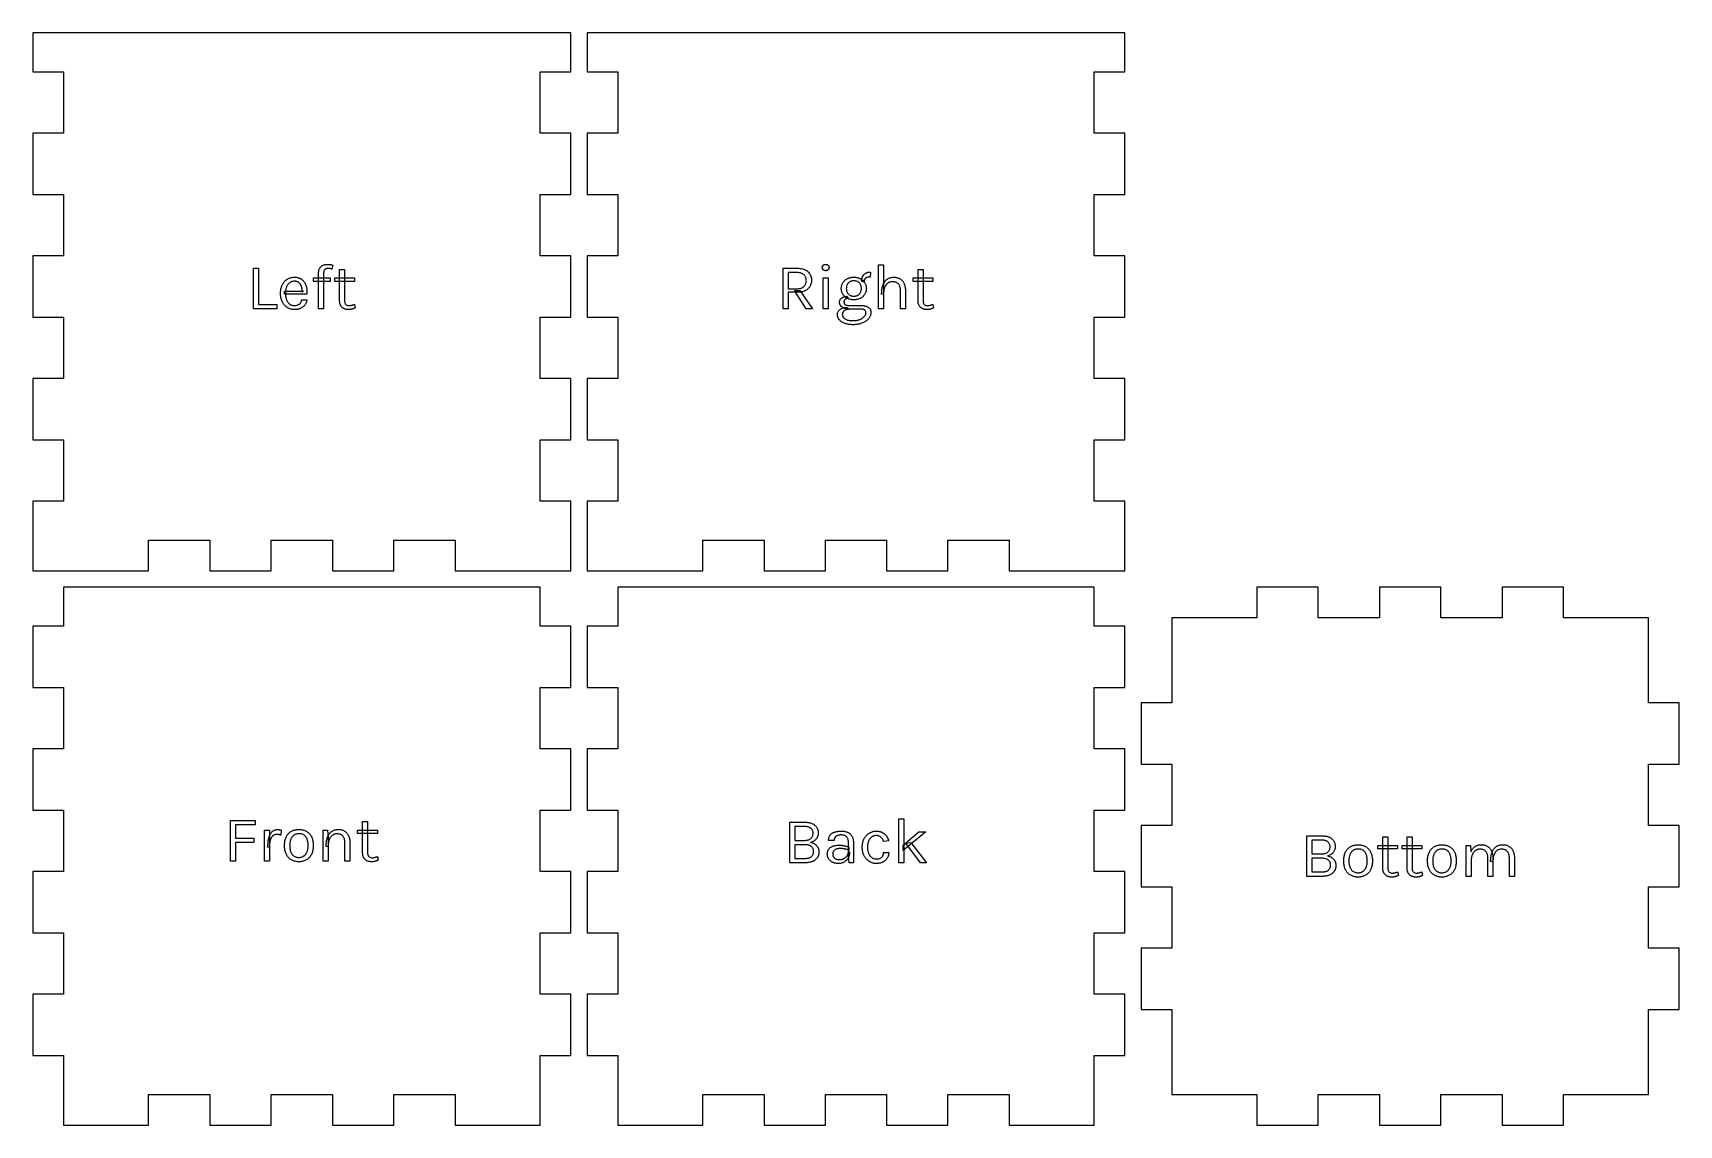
# Model space of a CAD drawing. Header units: millimetres. Extents: x 0 to 306, y 0 to 203.
import ezdxf

# ---------------------------------------------------------------- set-up
doc = ezdxf.new("R2010")
doc.units = ezdxf.units.MM
doc.layers.get('0').update_dxf_attribs({"linetype": 'CONTINUOUS'})

msp = doc.modelspace()

# ---------------------------------------------------------------- linework, layer by layer
for p, q in [((5.7, 203), (0, 203)), ((0, 203), (0, 195.75)), ((94.3, 203), (5.7, 203)), ((100, 203), (94.3, 203)), ((100, 195.75), (100, 203)), ((108.7, 203), (103, 203)), ((103, 203), (103, 195.75)), ((197.3, 203), (108.7, 203)), ((203, 203), (197.3, 203)), ((203, 195.75), (203, 203)), ((0, 195.75), (5.7, 195.75)), ((5.7, 195.75), (5.7, 184.35)), ((94.3, 184.35), (94.3, 195.75)), ((94.3, 195.75), (100, 195.75)), ((103, 195.75), (108.7, 195.75)), ((108.7, 195.75), (108.7, 184.35)), ((197.3, 184.35), (197.3, 195.75)), ((197.3, 195.75), (203, 195.75)), ((5.7, 184.35), (0, 184.35)), ((0, 184.35), (0, 172.949)), ((100, 184.35), (94.3, 184.35)), ((100, 172.949), (100, 184.35)), ((108.7, 184.35), (103, 184.35)), ((103, 184.35), (103, 172.949)), ((203, 184.35), (197.3, 184.35)), ((203, 172.949), (203, 184.35)), ((0, 172.949), (5.7, 172.949)), ((5.7, 172.949), (5.7, 161.55)), ((94.3, 161.55), (94.3, 172.949)), ((94.3, 172.949), (100, 172.949)), ((103, 172.949), (108.7, 172.949)), ((108.7, 172.949), (108.7, 161.55)), ((197.3, 161.55), (197.3, 172.949)), ((197.3, 172.949), (203, 172.949)), ((5.7, 161.55), (0, 161.55)), ((0, 161.55), (0, 150.149)), ((41.015, 159.252), (41.951, 159.252)), ((41.015, 151.716), (41.015, 159.252)), ((41.015, 159.252), (41.015, 159.252)), ((41.951, 159.252), (41.951, 152.532)), ((53.239, 159.119), (53.276, 159.198)), ((53.276, 159.198), (53.318, 159.273)), ((53.318, 159.273), (53.363, 159.343)), ((53.363, 159.343), (53.412, 159.41)), ((53.412, 159.41), (53.463, 159.473)), ((53.463, 159.473), (53.517, 159.533)), ((53.517, 159.533), (53.575, 159.588)), ((53.575, 159.588), (53.635, 159.64)), ((53.635, 159.64), (53.698, 159.688)), ((53.698, 159.688), (53.764, 159.732)), ((53.764, 159.732), (53.834, 159.773)), ((53.834, 159.773), (53.906, 159.81)), ((53.906, 159.81), (53.981, 159.843)), ((53.981, 159.843), (54.057, 159.872)), ((54.057, 159.872), (54.135, 159.898)), ((54.135, 159.898), (54.215, 159.921)), ((54.215, 159.921), (54.297, 159.94)), ((54.297, 159.94), (54.38, 159.956)), ((54.405, 159.134), (54.37, 159.113)), ((54.38, 159.956), (54.465, 159.968)), ((54.441, 159.152), (54.405, 159.134)), ((54.479, 159.168), (54.441, 159.152)), ((54.465, 159.968), (54.552, 159.977)), ((54.517, 159.181), (54.479, 159.168)), ((54.556, 159.194), (54.517, 159.181)), ((54.552, 159.977), (54.641, 159.982)), ((54.594, 159.204), (54.556, 159.194)), ((54.633, 159.214), (54.594, 159.204)), ((54.671, 159.222), (54.633, 159.214)), ((54.641, 159.982), (54.731, 159.984)), ((54.709, 159.228), (54.671, 159.222)), ((54.748, 159.233), (54.709, 159.228)), ((54.731, 159.984), (54.731, 159.984)), ((54.731, 159.984), (54.78, 159.983)), ((54.786, 159.237), (54.748, 159.233)), ((54.78, 159.983), (54.83, 159.982)), ((54.825, 159.239), (54.786, 159.237)), ((54.863, 159.24), (54.825, 159.239)), ((54.83, 159.982), (54.879, 159.98)), ((54.896, 159.239), (54.863, 159.24)), ((54.863, 159.24), (54.863, 159.24)), ((54.879, 159.98), (54.929, 159.978)), ((54.928, 159.238), (54.896, 159.239)), ((54.962, 159.236), (54.928, 159.238)), ((54.929, 159.978), (54.979, 159.975)), ((54.995, 159.234), (54.962, 159.236)), ((54.979, 159.975), (55.029, 159.971)), ((55.029, 159.231), (54.995, 159.234)), ((55.029, 159.971), (55.08, 159.966)), ((55.063, 159.227), (55.029, 159.231)), ((55.097, 159.222), (55.063, 159.227)), ((55.08, 159.966), (55.13, 159.961)), ((55.132, 159.217), (55.097, 159.222)), ((55.13, 159.961), (55.181, 159.954)), ((55.167, 159.21), (55.132, 159.217)), ((55.202, 159.204), (55.167, 159.21)), ((55.181, 159.954), (55.232, 159.948)), ((55.237, 159.196), (55.202, 159.204)), ((55.232, 159.948), (55.283, 159.94)), ((55.273, 159.188), (55.237, 159.196)), ((55.308, 159.179), (55.273, 159.188)), ((55.283, 159.94), (55.334, 159.932)), ((55.344, 159.169), (55.308, 159.179)), ((55.334, 159.932), (55.385, 159.923)), ((55.38, 159.159), (55.344, 159.169)), ((55.415, 159.147), (55.38, 159.159)), ((55.385, 159.923), (55.436, 159.913)), ((55.451, 159.136), (55.415, 159.147)), ((55.436, 159.913), (55.486, 159.903)), ((55.487, 159.123), (55.451, 159.136)), ((55.486, 159.903), (55.537, 159.891)), ((55.523, 159.11), (55.487, 159.123)), ((55.537, 159.891), (55.588, 159.88)), ((55.739, 159.84), (55.559, 159.096)), ((55.588, 159.88), (55.638, 159.867)), ((55.638, 159.867), (55.689, 159.854)), ((55.689, 159.854), (55.739, 159.84)), ((55.739, 159.84), (55.739, 159.84)), ((100, 161.55), (94.3, 161.55)), ((100, 150.149), (100, 161.55)), ((108.7, 161.55), (103, 161.55)), ((103, 161.55), (103, 150.149)), ((139.485, 151.716), (139.485, 159.252)), ((139.485, 159.252), (142.113, 159.252)), ((142.113, 159.252), (142.365, 159.245)), ((142.365, 159.245), (142.604, 159.227)), ((142.604, 159.227), (142.831, 159.196)), ((142.831, 159.196), (143.045, 159.153)), ((143.045, 159.153), (143.246, 159.098)), ((146.739, 159.408), (146.741, 159.459)), ((146.741, 159.355), (146.739, 159.408)), ((146.739, 159.408), (146.739, 159.408)), ((146.741, 159.459), (146.746, 159.509)), ((146.746, 159.304), (146.741, 159.355)), ((146.746, 159.509), (146.754, 159.556)), ((146.754, 159.255), (146.746, 159.304)), ((146.754, 159.556), (146.766, 159.602)), ((146.766, 159.208), (146.754, 159.255)), ((146.766, 159.602), (146.781, 159.645)), ((146.781, 159.164), (146.766, 159.208)), ((146.781, 159.645), (146.799, 159.686)), ((146.799, 159.121), (146.781, 159.164)), ((146.799, 159.686), (146.821, 159.724)), ((146.821, 159.081), (146.799, 159.121)), ((146.821, 159.724), (146.847, 159.761)), ((146.847, 159.761), (146.875, 159.795)), ((146.875, 159.795), (146.907, 159.828)), ((146.907, 159.828), (146.942, 159.857)), ((146.942, 159.857), (146.979, 159.884)), ((146.979, 159.884), (147.019, 159.907)), ((147.019, 159.907), (147.061, 159.927)), ((147.061, 159.927), (147.105, 159.945)), ((147.105, 159.945), (147.152, 159.959)), ((147.152, 159.959), (147.201, 159.97)), ((147.201, 159.97), (147.253, 159.977)), ((147.253, 159.977), (147.307, 159.982)), ((147.307, 159.982), (147.363, 159.984)), ((147.363, 159.984), (147.363, 159.984)), ((147.363, 159.984), (147.419, 159.982)), ((147.419, 159.982), (147.473, 159.977)), ((147.473, 159.977), (147.525, 159.97)), ((147.525, 159.97), (147.574, 159.959)), ((147.574, 159.959), (147.621, 159.945)), ((147.621, 159.945), (147.665, 159.927)), ((147.665, 159.927), (147.707, 159.907)), ((147.707, 159.907), (147.747, 159.884)), ((147.747, 159.884), (147.784, 159.857)), ((147.784, 159.857), (147.819, 159.828)), ((147.819, 159.828), (147.851, 159.795)), ((147.851, 159.795), (147.879, 159.761)), ((147.879, 159.761), (147.905, 159.724)), ((147.905, 159.724), (147.927, 159.686)), ((147.927, 159.121), (147.905, 159.081)), ((147.927, 159.686), (147.945, 159.645)), ((147.945, 159.164), (147.927, 159.121)), ((147.945, 159.645), (147.96, 159.602)), ((147.96, 159.208), (147.945, 159.164)), ((147.96, 159.602), (147.972, 159.556)), ((147.972, 159.255), (147.96, 159.208)), ((147.972, 159.556), (147.98, 159.509)), ((147.98, 159.304), (147.972, 159.255)), ((147.98, 159.509), (147.985, 159.459)), ((147.985, 159.355), (147.98, 159.304)), ((147.985, 159.459), (147.987, 159.408)), ((147.987, 159.408), (147.985, 159.355)), ((147.987, 159.408), (147.987, 159.408)), ((157.185, 151.716), (157.185, 159.9)), ((157.185, 159.9), (158.121, 159.9)), ((158.121, 159.9), (158.121, 151.716)), ((203, 161.55), (197.3, 161.55)), ((203, 150.149), (203, 161.55)), ((46.297, 156.053), (46.361, 156.192)), ((46.361, 156.192), (46.431, 156.324)), ((46.431, 156.324), (46.505, 156.45)), ((46.505, 156.45), (46.585, 156.57)), ((46.585, 156.57), (46.67, 156.684)), ((46.67, 156.684), (46.759, 156.791)), ((46.759, 156.791), (46.854, 156.892)), ((46.854, 156.892), (46.953, 156.986)), ((46.953, 156.986), (47.058, 157.075)), ((47.058, 157.075), (47.167, 157.157)), ((47.167, 157.157), (47.282, 157.233)), ((47.275, 156.076), (47.229, 155.993)), ((47.326, 156.155), (47.275, 156.076)), ((47.282, 157.233), (47.401, 157.302)), ((47.38, 156.231), (47.326, 156.155)), ((47.437, 156.304), (47.38, 156.231)), ((47.401, 157.302), (47.523, 157.363)), ((47.499, 156.372), (47.437, 156.304)), ((47.564, 156.438), (47.499, 156.372)), ((47.523, 157.363), (47.648, 157.418)), ((47.632, 156.499), (47.564, 156.438)), ((47.705, 156.558), (47.632, 156.499)), ((47.648, 157.418), (47.776, 157.465)), ((47.781, 156.611), (47.705, 156.558)), ((47.776, 157.465), (47.908, 157.505)), ((47.861, 156.659), (47.781, 156.611)), ((47.944, 156.701), (47.861, 156.659)), ((47.908, 157.505), (48.043, 157.538)), ((48.031, 156.738), (47.944, 156.701)), ((48.122, 156.769), (48.031, 156.738)), ((48.043, 157.538), (48.182, 157.563)), ((48.216, 156.794), (48.122, 156.769)), ((48.182, 157.563), (48.324, 157.581)), ((48.314, 156.814), (48.216, 156.794)), ((48.415, 156.828), (48.314, 156.814)), ((48.324, 157.581), (48.469, 157.592)), ((48.52, 156.837), (48.415, 156.828)), ((48.469, 157.592), (48.617, 157.596)), ((48.629, 156.84), (48.52, 156.837)), ((48.617, 157.596), (48.617, 157.596)), ((48.617, 157.596), (48.746, 157.593)), ((48.715, 156.838), (48.629, 156.84)), ((48.629, 156.84), (48.629, 156.84)), ((48.798, 156.832), (48.715, 156.838)), ((48.746, 157.593), (48.871, 157.585)), ((48.878, 156.823), (48.798, 156.832)), ((48.871, 157.585), (48.992, 157.572)), ((48.954, 156.811), (48.878, 156.823)), ((49.028, 156.795), (48.954, 156.811)), ((48.992, 157.572), (49.109, 157.553)), ((49.098, 156.775), (49.028, 156.795)), ((49.166, 156.751), (49.098, 156.775)), ((49.109, 157.553), (49.223, 157.53)), ((49.23, 156.724), (49.166, 156.751)), ((49.223, 157.53), (49.333, 157.501)), ((49.291, 156.694), (49.23, 156.724)), ((49.349, 156.66), (49.291, 156.694)), ((49.333, 157.501), (49.439, 157.466)), ((49.404, 156.622), (49.349, 156.66)), ((49.457, 156.583), (49.404, 156.622)), ((49.439, 157.466), (49.541, 157.427)), ((49.507, 156.541), (49.457, 156.583)), ((49.554, 156.497), (49.507, 156.541)), ((49.541, 157.427), (49.639, 157.382)), ((49.599, 156.45), (49.554, 156.497)), ((49.642, 156.401), (49.599, 156.45)), ((49.639, 157.382), (49.733, 157.332)), ((49.682, 156.35), (49.642, 156.401)), ((49.72, 156.297), (49.682, 156.35)), ((49.755, 156.241), (49.72, 156.297)), ((49.733, 157.332), (49.824, 157.277)), ((49.787, 156.183), (49.755, 156.241)), ((49.817, 156.123), (49.787, 156.183)), ((49.845, 156.062), (49.817, 156.123)), ((49.824, 157.277), (49.911, 157.219)), ((49.872, 155.999), (49.845, 156.062)), ((49.911, 157.219), (49.994, 157.156)), ((49.994, 157.156), (50.074, 157.091)), ((50.074, 157.091), (50.15, 157.021)), ((50.15, 157.021), (50.223, 156.948)), ((50.223, 156.948), (50.292, 156.871)), ((50.292, 156.871), (50.357, 156.79)), ((50.357, 156.79), (50.419, 156.706)), ((50.419, 156.706), (50.477, 156.618)), ((50.477, 156.618), (50.532, 156.526)), ((50.532, 156.526), (50.583, 156.433)), ((50.583, 156.433), (50.631, 156.337)), ((50.631, 156.337), (50.675, 156.239)), ((50.675, 156.239), (50.716, 156.138)), ((50.716, 156.138), (50.754, 156.035)), ((52.163, 156.804), (52.163, 157.452)), ((52.163, 157.452), (55.223, 157.452)), ((55.223, 156.804), (52.163, 156.804)), ((53.099, 158.34), (53.101, 158.452)), ((53.099, 151.716), (53.099, 158.34)), ((53.101, 158.452), (53.108, 158.559)), ((53.108, 158.559), (53.119, 158.663)), ((53.119, 158.663), (53.134, 158.762)), ((53.134, 158.762), (53.154, 158.858)), ((53.154, 158.858), (53.178, 158.949)), ((53.178, 158.949), (53.206, 159.036)), ((53.206, 159.036), (53.239, 159.119)), ((54.036, 158.4), (54.035, 158.328)), ((54.035, 158.328), (54.035, 158.328)), ((54.035, 158.328), (54.035, 151.716)), ((54.04, 158.469), (54.036, 158.4)), ((54.046, 158.535), (54.04, 158.469)), ((54.055, 158.597), (54.046, 158.535)), ((54.066, 158.656), (54.055, 158.597)), ((54.08, 158.711), (54.066, 158.656)), ((54.097, 158.763), (54.08, 158.711)), ((54.116, 158.811), (54.097, 158.763)), ((54.137, 158.856), (54.116, 158.811)), ((54.161, 158.898), (54.137, 158.856)), ((54.187, 158.936), (54.161, 158.898)), ((54.214, 158.972), (54.187, 158.936)), ((54.243, 159.005), (54.214, 158.972)), ((54.272, 159.036), (54.243, 159.005)), ((54.303, 159.064), (54.272, 159.036)), ((54.336, 159.09), (54.303, 159.064)), ((54.37, 159.113), (54.336, 159.09)), ((55.223, 157.452), (55.223, 156.804)), ((55.223, 156.804), (55.223, 156.804)), ((55.559, 159.096), (55.523, 159.11)), ((56.093, 156.804), (56.093, 157.452)), ((56.093, 157.452), (59.753, 157.452)), ((59.753, 156.804), (56.093, 156.804)), ((57.017, 153.192), (57.017, 159.048)), ((57.017, 159.048), (57.941, 159.048)), ((57.941, 159.048), (57.941, 153.216)), ((59.753, 157.452), (59.753, 156.804)), ((59.753, 156.804), (59.753, 156.804)), ((140.421, 158.448), (140.421, 155.46)), ((142.113, 158.448), (140.421, 158.448)), ((140.421, 158.448), (140.421, 158.448)), ((142.271, 158.444), (142.113, 158.448)), ((142.113, 158.448), (142.113, 158.448)), ((142.422, 158.432), (142.271, 158.444)), ((142.564, 158.411), (142.422, 158.432)), ((142.699, 158.383), (142.564, 158.411)), ((142.826, 158.347), (142.699, 158.383)), ((142.946, 158.303), (142.826, 158.347)), ((143.057, 158.251), (142.946, 158.303)), ((143.161, 158.19), (143.057, 158.251)), ((143.258, 158.122), (143.161, 158.19)), ((143.246, 159.098), (143.435, 159.03)), ((143.346, 158.046), (143.258, 158.122)), ((143.426, 157.962), (143.346, 158.046)), ((143.498, 157.874), (143.426, 157.962)), ((143.435, 159.03), (143.612, 158.95)), ((143.487, 156.053), (143.553, 156.149)), ((143.562, 157.779), (143.498, 157.874)), ((143.553, 156.149), (143.61, 156.25)), ((143.617, 157.679), (143.562, 157.779)), ((143.61, 156.25), (143.659, 156.356)), ((143.612, 158.95), (143.776, 158.858)), ((143.663, 157.573), (143.617, 157.679)), ((143.659, 156.356), (143.698, 156.467)), ((143.701, 157.462), (143.663, 157.573)), ((143.698, 156.467), (143.729, 156.582)), ((143.731, 157.345), (143.701, 157.462)), ((143.729, 156.582), (143.751, 156.703)), ((143.752, 157.222), (143.731, 157.345)), ((143.751, 156.703), (143.765, 156.829)), ((143.765, 157.094), (143.752, 157.222)), ((143.769, 156.96), (143.765, 157.094)), ((143.765, 156.829), (143.769, 156.96)), ((143.769, 156.96), (143.769, 156.96)), ((143.776, 158.858), (143.927, 158.753)), ((143.927, 158.753), (144.066, 158.637)), ((144.066, 158.637), (144.192, 158.51)), ((144.192, 158.51), (144.305, 158.375)), ((144.305, 158.375), (144.404, 158.233)), ((144.404, 158.233), (144.49, 158.083)), ((144.49, 158.083), (144.563, 157.925)), ((144.563, 156.123), (144.49, 155.967)), ((144.563, 157.925), (144.623, 157.759)), ((144.623, 156.288), (144.563, 156.123)), ((144.623, 157.759), (144.669, 157.586)), ((144.669, 156.459), (144.623, 156.288)), ((144.669, 157.586), (144.702, 157.405)), ((144.702, 156.639), (144.669, 156.459)), ((144.702, 157.405), (144.722, 157.216)), ((144.722, 156.825), (144.702, 156.639)), ((144.722, 157.216), (144.729, 157.02)), ((144.729, 157.02), (144.722, 156.825)), ((144.729, 157.02), (144.729, 157.02)), ((146.847, 159.043), (146.821, 159.081)), ((146.875, 159.007), (146.847, 159.043)), ((146.907, 158.973), (146.875, 159.007)), ((146.895, 151.716), (146.895, 157.464)), ((146.895, 157.464), (147.831, 157.464)), ((146.942, 158.941), (146.907, 158.973)), ((146.979, 158.913), (146.942, 158.941)), ((147.019, 158.888), (146.979, 158.913)), ((147.061, 158.867), (147.019, 158.888)), ((147.105, 158.849), (147.061, 158.867)), ((147.152, 158.834), (147.105, 158.849)), ((147.201, 158.822), (147.152, 158.834)), ((147.253, 158.814), (147.201, 158.822)), ((147.307, 158.809), (147.253, 158.814)), ((147.363, 158.808), (147.307, 158.809)), ((147.419, 158.809), (147.363, 158.808)), ((147.363, 158.808), (147.363, 158.808)), ((147.363, 158.808), (147.363, 158.808)), ((147.473, 158.814), (147.419, 158.809)), ((147.525, 158.822), (147.473, 158.814)), ((147.574, 158.834), (147.525, 158.822)), ((147.621, 158.849), (147.574, 158.834)), ((147.665, 158.867), (147.621, 158.849)), ((147.707, 158.888), (147.665, 158.867)), ((147.747, 158.913), (147.707, 158.888)), ((147.784, 158.941), (147.747, 158.913)), ((147.819, 158.973), (147.784, 158.941)), ((147.851, 159.007), (147.819, 158.973)), ((147.831, 157.464), (147.831, 151.716)), ((147.879, 159.043), (147.851, 159.007)), ((147.905, 159.081), (147.879, 159.043)), ((150.316, 155.975), (150.344, 156.087)), ((150.344, 156.087), (150.378, 156.195)), ((150.378, 156.195), (150.418, 156.301)), ((150.418, 156.301), (150.465, 156.404)), ((150.465, 156.404), (150.517, 156.503)), ((150.517, 156.503), (150.576, 156.6)), ((150.576, 156.6), (150.64, 156.692)), ((150.64, 156.692), (150.708, 156.781)), ((150.708, 156.781), (150.781, 156.865)), ((150.781, 156.865), (150.859, 156.945)), ((150.859, 156.945), (150.94, 157.02)), ((150.94, 157.02), (151.027, 157.092)), ((151.027, 157.092), (151.117, 157.159)), ((151.117, 157.159), (151.212, 157.222)), ((151.212, 157.222), (151.312, 157.28)), ((151.297, 156.066), (151.263, 155.962)), ((151.338, 156.166), (151.297, 156.066)), ((151.312, 157.28), (151.416, 157.335)), ((151.387, 156.261), (151.338, 156.166)), ((151.443, 156.352), (151.387, 156.261)), ((151.416, 157.335), (151.523, 157.384)), ((151.507, 156.438), (151.443, 156.352)), ((151.578, 156.519), (151.507, 156.438)), ((151.523, 157.384), (151.634, 157.429)), ((151.656, 156.593), (151.578, 156.519)), ((151.634, 157.429), (151.746, 157.468)), ((151.739, 156.66), (151.656, 156.593)), ((151.828, 156.719), (151.739, 156.66)), ((151.746, 157.468), (151.861, 157.502)), ((151.923, 156.77), (151.828, 156.719)), ((151.861, 157.502), (151.979, 157.53)), ((152.023, 156.813), (151.923, 156.77)), ((151.979, 157.53), (152.1, 157.554)), ((152.128, 156.849), (152.023, 156.813)), ((152.1, 157.554), (152.223, 157.572)), ((152.24, 156.876), (152.128, 156.849)), ((152.223, 157.572), (152.348, 157.585)), ((152.357, 156.896), (152.24, 156.876)), ((152.348, 157.585), (152.476, 157.593)), ((152.479, 156.908), (152.357, 156.896)), ((152.476, 157.593), (152.607, 157.596)), ((152.607, 156.912), (152.479, 156.908)), ((152.607, 157.596), (152.607, 157.596)), ((152.607, 157.596), (152.734, 157.593)), ((152.736, 156.908), (152.607, 156.912)), ((152.607, 156.912), (152.607, 156.912)), ((152.734, 157.593), (152.859, 157.585)), ((152.859, 156.896), (152.736, 156.908)), ((152.859, 157.585), (152.982, 157.572)), ((152.977, 156.876), (152.859, 156.896)), ((153.088, 156.849), (152.977, 156.876)), ((152.982, 157.572), (153.102, 157.554)), ((153.194, 156.813), (153.088, 156.849)), ((153.102, 157.554), (153.22, 157.53)), ((153.293, 156.77), (153.194, 156.813)), ((153.22, 157.53), (153.335, 157.502)), ((153.387, 156.719), (153.293, 156.77)), ((153.335, 157.502), (153.448, 157.468)), ((153.475, 156.66), (153.387, 156.719)), ((153.448, 157.468), (153.559, 157.429)), ((153.557, 156.593), (153.475, 156.66)), ((153.633, 156.519), (153.557, 156.593)), ((153.559, 157.429), (153.668, 157.384)), ((153.703, 156.438), (153.633, 156.519)), ((153.668, 157.384), (153.774, 157.335)), ((153.765, 156.352), (153.703, 156.438)), ((153.82, 156.261), (153.765, 156.352)), ((153.774, 157.335), (153.877, 157.28)), ((153.867, 156.166), (153.82, 156.261)), ((153.907, 156.066), (153.867, 156.166)), ((153.877, 157.28), (153.975, 157.222)), ((153.94, 155.962), (153.907, 156.066)), ((153.975, 157.222), (154.07, 157.159)), ((154.047, 156.864), (154.049, 156.963)), ((154.491, 156.684), (154.047, 156.864)), ((154.049, 156.963), (154.055, 157.06)), ((154.055, 157.06), (154.065, 157.155)), ((154.065, 157.155), (154.079, 157.247)), ((154.07, 157.159), (154.16, 157.092)), ((154.079, 157.247), (154.096, 157.337)), ((154.096, 157.337), (154.118, 157.424)), ((154.118, 157.424), (154.144, 157.509)), ((154.144, 157.509), (154.174, 157.591)), ((154.16, 157.092), (154.246, 157.02)), ((154.174, 157.591), (154.207, 157.671)), ((154.207, 157.671), (154.245, 157.749)), ((154.245, 157.749), (154.286, 157.823)), ((154.246, 157.02), (154.327, 156.945)), ((154.286, 157.823), (154.331, 157.894)), ((154.327, 156.945), (154.405, 156.865)), ((154.331, 157.894), (154.379, 157.962)), ((154.379, 157.962), (154.43, 158.027)), ((154.405, 156.865), (154.478, 156.781)), ((154.43, 158.027), (154.485, 158.088)), ((154.478, 156.781), (154.546, 156.692)), ((154.485, 158.088), (154.543, 158.145)), ((154.494, 156.778), (154.491, 156.684)), ((154.491, 156.684), (154.491, 156.684)), ((154.491, 156.684), (154.491, 156.684)), ((154.503, 156.868), (154.494, 156.778)), ((154.517, 156.952), (154.503, 156.868)), ((154.537, 157.032), (154.517, 156.952)), ((154.563, 157.106), (154.537, 157.032)), ((154.543, 158.145), (154.605, 158.2)), ((154.546, 156.692), (154.611, 156.6)), ((154.595, 157.175), (154.563, 157.106)), ((154.632, 157.239), (154.595, 157.175)), ((154.605, 158.2), (154.669, 158.251)), ((154.611, 156.6), (154.67, 156.503)), ((154.675, 157.298), (154.632, 157.239)), ((154.669, 158.251), (154.737, 158.298)), ((154.67, 156.503), (154.723, 156.404)), ((154.724, 157.352), (154.675, 157.298)), ((154.723, 156.404), (154.77, 156.301)), ((154.779, 157.401), (154.724, 157.352)), ((154.737, 158.298), (154.809, 158.343)), ((154.77, 156.301), (154.811, 156.195)), ((154.839, 157.444), (154.779, 157.401)), ((154.809, 158.343), (154.884, 158.383)), ((154.811, 156.195), (154.845, 156.087)), ((154.904, 157.484), (154.839, 157.444)), ((154.845, 156.087), (154.873, 155.975)), ((154.884, 158.383), (154.961, 158.419)), ((154.974, 157.518), (154.904, 157.484)), ((154.961, 158.419), (155.041, 158.451)), ((155.05, 157.548), (154.974, 157.518)), ((155.041, 158.451), (155.124, 158.479)), ((155.13, 157.574), (155.05, 157.548)), ((155.124, 158.479), (155.209, 158.502)), ((155.215, 157.595), (155.13, 157.574)), ((155.209, 158.502), (155.298, 158.522)), ((155.306, 157.611), (155.215, 157.595)), ((155.298, 158.522), (155.389, 158.536)), ((155.401, 157.622), (155.306, 157.611)), ((155.389, 158.536), (155.483, 158.547)), ((155.502, 157.629), (155.401, 157.622)), ((155.483, 158.547), (155.58, 158.553)), ((155.607, 157.632), (155.502, 157.629)), ((155.58, 158.553), (155.679, 158.556)), ((155.679, 158.556), (155.607, 157.632)), ((155.679, 158.556), (155.679, 158.556)), ((157.975, 155.993), (158.025, 156.138)), ((158.025, 156.138), (158.08, 156.276)), ((158.08, 156.276), (158.14, 156.407)), ((158.14, 156.407), (158.205, 156.532)), ((158.205, 156.532), (158.275, 156.651)), ((158.275, 156.651), (158.35, 156.762)), ((158.35, 156.762), (158.429, 156.867)), ((158.429, 156.867), (158.514, 156.966)), ((158.516, 156.06), (158.463, 155.972)), ((158.514, 156.966), (158.603, 157.057)), ((158.572, 156.143), (158.516, 156.06)), ((158.632, 156.221), (158.572, 156.143)), ((158.603, 157.057), (158.697, 157.142)), ((158.696, 156.295), (158.632, 156.221)), ((158.763, 156.363), (158.696, 156.295)), ((158.697, 157.142), (158.796, 157.221)), ((158.833, 156.427), (158.763, 156.363)), ((158.796, 157.221), (158.9, 157.292)), ((158.907, 156.486), (158.833, 156.427)), ((158.9, 157.292), (159.008, 157.356)), ((158.984, 156.539), (158.907, 156.486)), ((159.064, 156.587), (158.984, 156.539)), ((159.008, 157.356), (159.12, 157.412)), ((159.146, 156.629), (159.064, 156.587)), ((159.12, 157.412), (159.237, 157.461)), ((159.231, 156.666), (159.146, 156.629)), ((159.32, 156.697), (159.231, 156.666)), ((159.237, 157.461), (159.358, 157.502)), ((159.41, 156.722), (159.32, 156.697)), ((159.358, 157.502), (159.483, 157.536)), ((159.504, 156.742), (159.41, 156.722)), ((159.483, 157.536), (159.613, 157.562)), ((159.6, 156.756), (159.504, 156.742)), ((159.699, 156.765), (159.6, 156.756)), ((159.613, 157.562), (159.747, 157.581)), ((159.801, 156.768), (159.699, 156.765)), ((159.747, 157.581), (159.886, 157.592)), ((159.934, 156.763), (159.801, 156.768)), ((159.801, 156.768), (159.801, 156.768)), ((159.886, 157.592), (160.029, 157.596)), ((160.061, 156.75), (159.934, 156.763)), ((160.029, 157.596), (160.029, 157.596)), ((160.029, 157.596), (160.163, 157.593)), ((160.182, 156.729), (160.061, 156.75)), ((160.163, 157.593), (160.292, 157.583)), ((160.298, 156.699), (160.182, 156.729)), ((160.292, 157.583), (160.418, 157.568)), ((160.408, 156.66), (160.298, 156.699)), ((160.512, 156.613), (160.408, 156.66)), ((160.418, 157.568), (160.54, 157.547)), ((160.611, 156.557), (160.512, 156.613)), ((160.54, 157.547), (160.658, 157.52)), ((160.703, 156.493), (160.611, 156.557)), ((160.658, 157.52), (160.772, 157.487)), ((160.791, 156.42), (160.703, 156.493)), ((160.772, 157.487), (160.883, 157.447)), ((160.872, 156.339), (160.791, 156.42)), ((160.947, 156.249), (160.872, 156.339)), ((160.883, 157.447), (160.989, 157.402)), ((161.013, 156.151), (160.947, 156.249)), ((160.989, 157.402), (161.091, 157.35)), ((161.072, 156.046), (161.013, 156.151)), ((161.091, 157.35), (161.19, 157.293)), ((161.19, 157.293), (161.284, 157.229)), ((161.284, 157.229), (161.374, 157.161)), ((161.374, 157.161), (161.46, 157.087)), ((161.46, 157.087), (161.54, 157.008)), ((161.54, 157.008), (161.617, 156.924)), ((161.617, 156.924), (161.689, 156.835)), ((161.689, 156.835), (161.756, 156.741)), ((161.756, 156.741), (161.819, 156.641)), ((161.819, 156.641), (161.877, 156.536)), ((161.877, 156.536), (161.931, 156.426)), ((161.931, 156.426), (161.98, 156.311)), ((161.98, 156.311), (162.024, 156.192)), ((162.024, 156.192), (162.063, 156.068)), ((162.063, 156.068), (162.096, 155.941)), ((163.623, 156.804), (163.623, 157.452)), ((163.623, 157.452), (167.283, 157.452)), ((167.283, 156.804), (163.623, 156.804)), ((164.547, 153.192), (164.547, 159.048)), ((164.547, 159.048), (165.471, 159.048)), ((165.471, 159.048), (165.471, 153.216)), ((167.283, 157.452), (167.283, 156.804)), ((167.283, 156.804), (167.283, 156.804)), ((46.025, 154.572), (46.028, 154.757)), ((46.028, 154.397), (46.025, 154.572)), ((46.025, 154.572), (46.025, 154.572)), ((46.028, 154.757), (46.038, 154.938)), ((46.039, 154.227), (46.028, 154.397)), ((46.038, 154.938), (46.055, 155.113)), ((46.056, 154.061), (46.039, 154.227)), ((46.055, 155.113), (46.079, 155.283)), ((46.079, 153.899), (46.056, 154.061)), ((46.079, 155.283), (46.109, 155.448)), ((46.11, 153.741), (46.079, 153.899)), ((46.109, 155.448), (46.146, 155.607)), ((46.147, 153.587), (46.11, 153.741)), ((46.146, 155.607), (46.19, 155.761)), ((46.191, 153.437), (46.147, 153.587)), ((46.19, 155.761), (46.24, 155.91)), ((46.242, 153.291), (46.191, 153.437)), ((46.24, 155.91), (46.297, 156.053)), ((46.3, 153.149), (46.242, 153.291)), ((46.364, 153.012), (46.3, 153.149)), ((46.434, 152.879), (46.364, 153.012)), ((46.781, 154.428), (46.781, 155.004)), ((46.781, 155.004), (50.315, 155.004)), ((50.933, 154.428), (46.781, 154.428)), ((46.963, 154.93), (46.961, 154.824)), ((46.961, 154.824), (46.961, 154.824)), ((46.961, 154.824), (46.961, 154.44)), ((46.961, 154.44), (46.963, 154.321)), ((46.968, 155.034), (46.963, 154.93)), ((46.963, 154.321), (46.968, 154.205)), ((46.978, 155.137), (46.968, 155.034)), ((46.968, 154.205), (46.977, 154.091)), ((46.977, 154.091), (46.99, 153.98)), ((46.991, 155.239), (46.978, 155.137)), ((46.99, 153.98), (47.007, 153.871)), ((47.008, 155.339), (46.991, 155.239)), ((47.007, 153.871), (47.027, 153.765)), ((47.028, 155.437), (47.008, 155.339)), ((47.027, 153.765), (47.051, 153.661)), ((47.052, 155.534), (47.028, 155.437)), ((47.051, 153.661), (47.078, 153.56)), ((47.08, 155.63), (47.052, 155.534)), ((47.078, 153.56), (47.109, 153.462)), ((47.112, 155.724), (47.08, 155.63)), ((47.109, 153.462), (47.144, 153.366)), ((47.147, 155.817), (47.112, 155.724)), ((47.144, 153.366), (47.182, 153.273)), ((47.186, 155.907), (47.147, 155.817)), ((47.182, 153.273), (47.225, 153.184)), ((47.229, 155.993), (47.186, 155.907)), ((47.225, 153.184), (47.27, 153.099)), ((47.27, 153.099), (47.32, 153.018)), ((47.32, 153.018), (47.373, 152.941)), ((49.825, 152.944), (49.865, 153.026)), ((49.865, 153.026), (49.901, 153.114)), ((49.896, 155.936), (49.872, 155.999)), ((49.918, 155.871), (49.896, 155.936)), ((49.901, 153.114), (49.931, 153.207)), ((49.939, 155.806), (49.918, 155.871)), ((49.931, 153.207), (49.955, 153.305)), ((49.957, 155.739), (49.939, 155.806)), ((49.955, 153.305), (49.973, 153.408)), ((49.973, 155.671), (49.957, 155.739)), ((49.988, 155.602), (49.973, 155.671)), ((49.973, 153.408), (49.973, 153.408)), ((49.973, 153.408), (50.945, 153.408)), ((50, 155.532), (49.988, 155.602)), ((50.011, 155.461), (50, 155.532)), ((50.02, 155.39), (50.011, 155.461)), ((50.027, 155.319), (50.02, 155.39)), ((50.034, 155.248), (50.027, 155.319)), ((50.038, 155.178), (50.034, 155.248)), ((50.041, 155.107), (50.038, 155.178)), ((50.315, 155.004), (50.039, 154.824)), ((50.039, 154.824), (50.042, 154.894)), ((50.043, 155.036), (50.041, 155.107)), ((50.042, 154.894), (50.043, 154.965)), ((50.043, 154.965), (50.043, 155.036)), ((50.754, 156.035), (50.788, 155.93)), ((50.788, 155.93), (50.819, 155.823)), ((50.819, 155.823), (50.846, 155.713)), ((50.87, 153.08), (50.837, 152.977)), ((50.846, 155.713), (50.87, 155.601)), ((50.87, 155.601), (50.891, 155.487)), ((50.9, 153.186), (50.87, 153.08)), ((50.891, 155.487), (50.908, 155.372)), ((50.925, 153.295), (50.9, 153.186)), ((50.908, 155.372), (50.922, 155.257)), ((50.922, 155.257), (50.933, 155.141)), ((50.945, 153.408), (50.925, 153.295)), ((50.933, 155.141), (50.941, 155.024)), ((50.941, 154.548), (50.933, 154.428)), ((50.933, 154.428), (50.933, 154.428)), ((50.941, 155.024), (50.946, 154.906)), ((50.946, 154.668), (50.941, 154.548)), ((50.946, 154.906), (50.947, 154.788)), ((50.947, 154.788), (50.946, 154.668)), ((57.019, 153.085), (57.017, 153.192)), ((57.017, 153.192), (57.017, 153.192)), ((57.026, 152.983), (57.019, 153.085)), ((57.941, 153.216), (57.949, 153.047)), ((57.949, 153.047), (57.974, 152.896)), ((140.421, 155.46), (142.041, 155.46)), ((142.113, 154.8), (140.421, 154.8)), ((140.421, 154.8), (140.421, 151.716)), ((143.709, 151.716), (141.549, 155.136)), ((141.549, 155.136), (142.569, 155.136)), ((142.041, 155.46), (142.206, 155.464)), ((142.365, 154.806), (142.113, 154.8)), ((142.113, 154.8), (142.113, 154.8)), ((142.206, 155.464), (142.363, 155.476)), ((142.363, 155.476), (142.512, 155.497)), ((142.604, 154.824), (142.365, 154.806)), ((142.512, 155.497), (142.653, 155.526)), ((142.569, 155.136), (144.921, 151.716)), ((142.831, 154.855), (142.604, 154.824)), ((142.653, 155.526), (142.786, 155.564)), ((142.786, 155.564), (142.91, 155.61)), ((143.045, 154.898), (142.831, 154.855)), ((142.91, 155.61), (143.027, 155.664)), ((143.027, 155.664), (143.135, 155.726)), ((143.246, 154.953), (143.045, 154.898)), ((143.135, 155.726), (143.236, 155.797)), ((143.236, 155.797), (143.328, 155.877)), ((143.435, 155.021), (143.246, 154.953)), ((143.328, 155.877), (143.412, 155.962)), ((143.412, 155.962), (143.487, 156.053)), ((143.612, 155.101), (143.435, 155.021)), ((143.776, 155.193), (143.612, 155.101)), ((143.927, 155.298), (143.776, 155.193)), ((144.066, 155.415), (143.927, 155.298)), ((144.192, 155.541), (144.066, 155.415)), ((144.305, 155.676), (144.192, 155.541)), ((144.404, 155.817), (144.305, 155.676)), ((144.49, 155.967), (144.404, 155.817)), ((149.933, 152.987), (149.939, 153.055)), ((149.939, 153.055), (149.949, 153.122)), ((149.949, 153.122), (149.964, 153.186)), ((149.964, 153.186), (149.982, 153.249)), ((149.982, 153.249), (150.004, 153.309)), ((150.004, 153.309), (150.031, 153.367)), ((150.031, 153.367), (150.062, 153.422)), ((150.062, 153.422), (150.096, 153.476)), ((150.096, 153.476), (150.135, 153.528)), ((150.135, 153.528), (150.177, 153.577)), ((150.177, 153.577), (150.222, 153.624)), ((150.222, 153.624), (150.268, 153.668)), ((150.267, 155.496), (150.27, 155.62)), ((150.27, 155.372), (150.267, 155.496)), ((150.267, 155.496), (150.267, 155.496)), ((150.268, 153.668), (150.318, 153.71)), ((150.27, 155.62), (150.279, 155.741)), ((150.279, 155.252), (150.27, 155.372)), ((150.279, 155.741), (150.295, 155.86)), ((150.295, 155.135), (150.279, 155.252)), ((150.295, 155.86), (150.316, 155.975)), ((150.316, 155.02), (150.295, 155.135)), ((150.344, 154.909), (150.316, 155.02)), ((150.318, 153.71), (150.37, 153.75)), ((150.378, 154.801), (150.344, 154.909)), ((150.37, 153.75), (150.424, 153.787)), ((150.418, 154.696), (150.378, 154.801)), ((150.465, 154.593), (150.418, 154.696)), ((150.424, 153.787), (150.481, 153.822)), ((150.517, 154.494), (150.465, 154.593)), ((150.481, 153.822), (150.54, 153.854)), ((150.576, 154.398), (150.517, 154.494)), ((150.54, 153.854), (150.602, 153.884)), ((150.64, 154.305), (150.576, 154.398)), ((150.602, 153.884), (150.666, 153.912)), ((150.708, 154.216), (150.64, 154.305)), ((150.666, 153.912), (150.732, 153.937)), ((150.781, 154.132), (150.708, 154.216)), ((150.732, 153.937), (150.799, 153.959)), ((150.76, 153.023), (150.759, 152.976)), ((150.764, 153.068), (150.76, 153.023)), ((150.77, 153.112), (150.764, 153.068)), ((150.779, 153.155), (150.77, 153.112)), ((150.79, 153.195), (150.779, 153.155)), ((150.859, 154.052), (150.781, 154.132)), ((150.803, 153.234), (150.79, 153.195)), ((150.799, 153.959), (150.867, 153.979)), ((150.819, 153.272), (150.803, 153.234)), ((150.838, 153.308), (150.819, 153.272)), ((150.859, 153.342), (150.838, 153.308)), ((150.94, 153.976), (150.859, 154.052)), ((150.882, 153.375), (150.859, 153.342)), ((150.867, 153.979), (150.936, 153.996)), ((150.907, 153.406), (150.882, 153.375)), ((150.934, 153.435), (150.907, 153.406)), ((150.961, 153.463), (150.934, 153.435)), ((150.936, 153.996), (151.006, 154.011)), ((151.027, 153.904), (150.94, 153.976)), ((150.99, 153.489), (150.961, 153.463)), ((151.02, 153.514), (150.99, 153.489)), ((151.006, 154.011), (151.077, 154.022)), ((151.051, 153.537), (151.02, 153.514)), ((151.117, 153.837), (151.027, 153.904)), ((151.084, 153.559), (151.051, 153.537)), ((151.077, 154.022), (151.149, 154.032)), ((151.117, 153.579), (151.084, 153.559)), ((151.212, 153.774), (151.117, 153.837)), ((151.152, 153.598), (151.117, 153.579)), ((151.149, 154.032), (151.222, 154.038)), ((151.188, 153.615), (151.152, 153.598)), ((151.225, 153.63), (151.188, 153.615)), ((151.207, 155.619), (151.203, 155.496)), ((151.203, 155.496), (151.203, 155.496)), ((151.203, 155.496), (151.207, 155.375)), ((151.218, 155.738), (151.207, 155.619)), ((151.207, 155.375), (151.218, 155.259)), ((151.312, 153.715), (151.212, 153.774)), ((151.237, 155.852), (151.218, 155.738)), ((151.218, 155.259), (151.237, 155.147)), ((151.222, 154.038), (151.296, 154.042)), ((151.261, 153.644), (151.225, 153.63)), ((151.263, 155.962), (151.237, 155.852)), ((151.237, 155.147), (151.263, 155.039)), ((151.298, 153.656), (151.261, 153.644)), ((151.263, 155.039), (151.297, 154.935)), ((151.296, 154.042), (151.371, 154.044)), ((151.297, 154.935), (151.338, 154.835)), ((151.334, 153.666), (151.298, 153.656)), ((151.416, 153.66), (151.312, 153.715)), ((151.37, 153.675), (151.334, 153.666)), ((151.338, 154.835), (151.387, 154.739)), ((151.407, 153.683), (151.37, 153.675)), ((151.371, 154.044), (151.371, 154.044)), ((151.371, 154.044), (151.551, 153.696)), ((151.387, 154.739), (151.443, 154.647)), ((151.443, 153.688), (151.407, 153.683)), ((151.523, 153.609), (151.416, 153.66)), ((151.443, 154.647), (151.507, 154.559)), ((151.479, 153.692), (151.443, 153.688)), ((151.515, 153.695), (151.479, 153.692)), ((151.507, 154.559), (151.578, 154.476)), ((151.551, 153.696), (151.515, 153.695)), ((151.634, 153.565), (151.523, 153.609)), ((151.578, 154.476), (151.656, 154.398)), ((151.746, 153.525), (151.634, 153.565)), ((151.656, 154.398), (151.739, 154.329)), ((151.739, 154.329), (151.828, 154.268)), ((151.861, 153.491), (151.746, 153.525)), ((151.828, 154.268), (151.923, 154.214)), ((151.979, 153.462), (151.861, 153.491)), ((151.923, 154.214), (152.023, 154.17)), ((152.1, 153.438), (151.979, 153.462)), ((152.023, 154.17), (152.128, 154.133)), ((152.223, 153.419), (152.1, 153.438)), ((152.128, 154.133), (152.24, 154.104)), ((152.348, 153.406), (152.223, 153.419)), ((152.24, 154.104), (152.357, 154.084)), ((152.476, 153.398), (152.348, 153.406)), ((152.357, 154.084), (152.479, 154.072)), ((152.607, 153.396), (152.476, 153.398)), ((152.479, 154.072), (152.607, 154.068)), ((152.607, 154.068), (152.736, 154.072)), ((152.607, 154.068), (152.607, 154.068)), ((152.607, 154.068), (152.607, 154.068)), ((152.734, 153.398), (152.607, 153.396)), ((152.607, 153.396), (152.607, 153.396)), ((152.607, 153.396), (152.607, 153.396)), ((152.859, 153.406), (152.734, 153.398)), ((152.736, 154.072), (152.859, 154.084)), ((152.859, 154.084), (152.977, 154.104)), ((152.982, 153.419), (152.859, 153.406)), ((152.977, 154.104), (153.088, 154.133)), ((153.102, 153.438), (152.982, 153.419)), ((153.088, 154.133), (153.194, 154.17)), ((153.22, 153.462), (153.102, 153.438)), ((153.194, 154.17), (153.293, 154.214)), ((153.335, 153.491), (153.22, 153.462)), ((153.293, 154.214), (153.387, 154.268)), ((153.448, 153.525), (153.335, 153.491)), ((153.387, 154.268), (153.475, 154.329)), ((153.559, 153.565), (153.448, 153.525)), ((153.475, 154.329), (153.557, 154.398)), ((153.557, 154.398), (153.633, 154.476)), ((153.668, 153.609), (153.559, 153.565)), ((153.633, 154.476), (153.703, 154.559)), ((153.774, 153.66), (153.668, 153.609)), ((153.703, 154.559), (153.765, 154.647)), ((153.765, 154.647), (153.82, 154.739)), ((153.877, 153.715), (153.774, 153.66)), ((153.82, 154.739), (153.867, 154.835)), ((153.867, 154.835), (153.907, 154.935)), ((153.975, 153.774), (153.877, 153.715)), ((153.907, 154.935), (153.94, 155.039)), ((153.966, 155.852), (153.94, 155.962)), ((153.94, 155.039), (153.966, 155.147)), ((153.984, 155.738), (153.966, 155.852)), ((153.966, 155.147), (153.984, 155.259)), ((154.07, 153.837), (153.975, 153.774)), ((153.995, 155.619), (153.984, 155.738)), ((153.984, 155.259), (153.995, 155.375)), ((153.999, 155.496), (153.995, 155.619)), ((153.995, 155.375), (153.999, 155.496)), ((153.999, 155.496), (153.999, 155.496)), ((154.16, 153.904), (154.07, 153.837)), ((154.246, 153.976), (154.16, 153.904)), ((154.327, 154.052), (154.246, 153.976)), ((154.405, 154.132), (154.327, 154.052)), ((154.478, 154.216), (154.405, 154.132)), ((154.546, 154.305), (154.478, 154.216)), ((154.611, 154.398), (154.546, 154.305)), ((154.67, 154.494), (154.611, 154.398)), ((154.723, 154.593), (154.67, 154.494)), ((154.77, 154.696), (154.723, 154.593)), ((154.811, 154.801), (154.77, 154.696)), ((154.845, 154.909), (154.811, 154.801)), ((154.873, 155.02), (154.845, 154.909)), ((154.873, 155.975), (154.895, 155.86)), ((154.895, 155.135), (154.873, 155.02)), ((154.895, 155.86), (154.911, 155.741)), ((154.911, 155.252), (154.895, 155.135)), ((154.911, 155.741), (154.92, 155.62)), ((154.92, 155.372), (154.911, 155.252)), ((154.92, 155.62), (154.923, 155.496)), ((154.923, 155.496), (154.92, 155.372)), ((154.923, 155.496), (154.923, 155.496)), ((157.761, 154.428), (157.764, 154.625)), ((158.121, 154.428), (157.761, 154.428)), ((157.764, 154.625), (157.772, 154.817)), ((157.772, 154.817), (157.785, 155.002)), ((157.785, 155.002), (157.803, 155.182)), ((157.803, 155.182), (157.827, 155.356)), ((157.827, 155.356), (157.856, 155.524)), ((157.856, 155.524), (157.89, 155.686)), ((157.89, 155.686), (157.93, 155.843)), ((157.93, 155.843), (157.975, 155.993)), ((158.123, 154.571), (158.121, 154.428)), ((158.121, 154.428), (158.121, 154.428)), ((158.129, 154.71), (158.123, 154.571)), ((158.139, 154.845), (158.129, 154.71)), ((158.154, 154.976), (158.139, 154.845)), ((158.172, 155.103), (158.154, 154.976)), ((158.194, 155.226), (158.172, 155.103)), ((158.221, 155.346), (158.194, 155.226)), ((158.252, 155.461), (158.221, 155.346)), ((158.286, 155.572), (158.252, 155.461)), ((158.325, 155.679), (158.286, 155.572)), ((158.368, 155.781), (158.325, 155.679)), ((158.414, 155.879), (158.368, 155.781)), ((158.463, 155.972), (158.414, 155.879)), ((161.124, 155.933), (161.072, 156.046)), ((161.167, 155.811), (161.124, 155.933)), ((161.202, 155.682), (161.167, 155.811)), ((161.23, 155.545), (161.202, 155.682)), ((161.249, 155.401), (161.23, 155.545)), ((161.261, 155.248), (161.249, 155.401)), ((161.265, 155.088), (161.261, 155.248)), ((161.265, 151.716), (161.265, 155.088)), ((162.096, 155.941), (162.125, 155.809)), ((162.125, 155.809), (162.148, 155.673)), ((162.148, 155.673), (162.166, 155.533)), ((162.166, 155.533), (162.179, 155.389)), ((162.179, 155.389), (162.186, 155.24)), ((162.186, 155.24), (162.189, 155.088)), ((162.189, 155.088), (162.189, 155.088)), ((162.189, 155.088), (162.189, 151.716)), ((164.549, 153.085), (164.547, 153.192)), ((164.547, 153.192), (164.547, 153.192)), ((164.556, 152.983), (164.549, 153.085)), ((165.471, 153.216), (165.479, 153.047)), ((165.479, 153.047), (165.504, 152.896)), ((0, 150.149), (5.7, 150.149)), ((5.7, 150.149), (5.7, 138.75)), ((45.311, 151.716), (41.015, 151.716)), ((41.951, 152.532), (45.311, 152.532)), ((45.311, 152.532), (45.311, 151.716)), ((46.509, 152.752), (46.434, 152.879)), ((46.59, 152.632), (46.509, 152.752)), ((46.675, 152.517), (46.59, 152.632)), ((46.764, 152.408), (46.675, 152.517)), ((46.859, 152.305), (46.764, 152.408)), ((46.959, 152.208), (46.859, 152.305)), ((47.064, 152.117), (46.959, 152.208)), ((47.173, 152.032), (47.064, 152.117)), ((47.288, 151.953), (47.173, 152.032)), ((47.407, 151.88), (47.288, 151.953)), ((47.373, 152.941), (47.429, 152.868)), ((47.528, 151.815), (47.407, 151.88)), ((47.429, 152.868), (47.49, 152.799)), ((47.49, 152.799), (47.554, 152.734)), ((47.653, 151.758), (47.528, 151.815)), ((47.554, 152.734), (47.622, 152.673)), ((47.622, 152.673), (47.693, 152.616)), ((47.781, 151.709), (47.653, 151.758)), ((47.693, 152.616), (47.768, 152.563)), ((47.768, 152.563), (47.847, 152.516)), ((47.913, 151.667), (47.781, 151.709)), ((47.847, 152.516), (47.93, 152.475)), ((48.047, 151.633), (47.913, 151.667)), ((47.93, 152.475), (48.017, 152.439)), ((48.017, 152.439), (48.107, 152.409)), ((48.185, 151.606), (48.047, 151.633)), ((48.107, 152.409), (48.201, 152.384)), ((48.326, 151.587), (48.185, 151.606)), ((48.201, 152.384), (48.299, 152.364)), ((48.299, 152.364), (48.401, 152.351)), ((48.47, 151.575), (48.326, 151.587)), ((48.401, 152.351), (48.507, 152.342)), ((48.617, 151.572), (48.47, 151.575)), ((48.507, 152.342), (48.617, 152.34)), ((48.617, 152.34), (48.727, 152.342)), ((48.617, 152.34), (48.617, 152.34)), ((48.739, 151.574), (48.617, 151.572)), ((48.617, 151.572), (48.617, 151.572)), ((48.617, 151.572), (48.617, 151.572)), ((48.727, 152.342), (48.832, 152.35)), ((48.859, 151.58), (48.739, 151.574)), ((48.832, 152.35), (48.934, 152.364)), ((48.976, 151.592), (48.859, 151.58)), ((48.934, 152.364), (49.032, 152.383)), ((49.091, 151.607), (48.976, 151.592)), ((49.032, 152.383), (49.126, 152.407)), ((49.203, 151.627), (49.091, 151.607)), ((49.126, 152.407), (49.215, 152.437)), ((49.313, 151.652), (49.203, 151.627)), ((49.215, 152.437), (49.301, 152.472)), ((49.301, 152.472), (49.383, 152.512)), ((49.42, 151.68), (49.313, 151.652)), ((49.383, 152.512), (49.461, 152.558)), ((49.525, 151.714), (49.42, 151.68)), ((49.461, 152.558), (49.535, 152.61)), ((49.627, 151.751), (49.525, 151.714)), ((49.535, 152.61), (49.604, 152.666)), ((49.604, 152.666), (49.668, 152.728)), ((49.727, 151.794), (49.627, 151.751)), ((49.668, 152.728), (49.726, 152.795)), ((49.726, 152.795), (49.778, 152.867)), ((49.824, 151.84), (49.727, 151.794)), ((49.778, 152.867), (49.825, 152.944)), ((49.917, 151.89), (49.824, 151.84)), ((50.007, 151.944), (49.917, 151.89)), ((50.093, 152.001), (50.007, 151.944)), ((50.175, 152.063), (50.093, 152.001)), ((50.255, 152.128), (50.175, 152.063)), ((50.331, 152.197), (50.255, 152.128)), ((50.403, 152.27), (50.331, 152.197)), ((50.472, 152.346), (50.403, 152.27)), ((50.537, 152.427), (50.472, 152.346)), ((50.598, 152.51), (50.537, 152.427)), ((50.655, 152.597), (50.598, 152.51)), ((50.707, 152.688), (50.655, 152.597)), ((50.755, 152.781), (50.707, 152.688)), ((50.798, 152.877), (50.755, 152.781)), ((50.837, 152.977), (50.798, 152.877)), ((54.035, 151.716), (53.099, 151.716)), ((54.035, 151.716), (54.035, 151.716)), ((57.036, 152.884), (57.026, 152.983)), ((57.052, 152.788), (57.036, 152.884)), ((57.071, 152.697), (57.052, 152.788)), ((57.095, 152.608), (57.071, 152.697)), ((57.123, 152.524), (57.095, 152.608)), ((57.155, 152.443), (57.123, 152.524)), ((57.192, 152.365), (57.155, 152.443)), ((57.233, 152.292), (57.192, 152.365)), ((57.278, 152.221), (57.233, 152.292)), ((57.326, 152.155), (57.278, 152.221)), ((57.377, 152.092), (57.326, 152.155)), ((57.431, 152.032), (57.377, 152.092)), ((57.488, 151.977), (57.431, 152.032)), ((57.548, 151.924), (57.488, 151.977)), ((57.612, 151.876), (57.548, 151.924)), ((57.678, 151.831), (57.612, 151.876)), ((57.748, 151.789), (57.678, 151.831)), ((57.821, 151.752), (57.748, 151.789)), ((57.896, 151.717), (57.821, 151.752)), ((57.974, 151.687), (57.896, 151.717)), ((57.974, 152.896), (58.016, 152.763)), ((58.053, 151.66), (57.974, 151.687)), ((58.016, 152.763), (58.073, 152.647)), ((58.134, 151.636), (58.053, 151.66)), ((58.073, 152.647), (58.148, 152.55)), ((58.217, 151.617), (58.134, 151.636)), ((58.148, 152.55), (58.239, 152.47)), ((58.302, 151.6), (58.217, 151.617)), ((58.239, 152.47), (58.347, 152.408)), ((58.389, 151.588), (58.302, 151.6)), ((58.347, 152.408), (58.471, 152.363)), ((58.478, 151.579), (58.389, 151.588)), ((58.471, 152.363), (58.612, 152.336)), ((58.568, 151.573), (58.478, 151.579)), ((58.661, 151.572), (58.568, 151.573)), ((58.612, 152.336), (58.769, 152.328)), ((58.661, 151.572), (58.661, 151.572)), ((58.726, 151.572), (58.661, 151.572)), ((58.661, 151.572), (58.661, 151.572)), ((58.79, 151.575), (58.726, 151.572)), ((58.769, 152.328), (58.769, 152.328)), ((58.769, 152.328), (58.818, 152.328)), ((58.854, 151.579), (58.79, 151.575)), ((58.818, 152.328), (58.867, 152.33)), ((58.917, 151.585), (58.854, 151.579)), ((58.867, 152.33), (58.915, 152.332)), ((58.915, 152.332), (58.963, 152.336)), ((58.98, 151.593), (58.917, 151.585)), ((58.963, 152.336), (59.011, 152.341)), ((59.042, 151.602), (58.98, 151.593)), ((59.011, 152.341), (59.059, 152.347)), ((59.104, 151.613), (59.042, 151.602)), ((59.059, 152.347), (59.106, 152.354)), ((59.166, 151.625), (59.104, 151.613)), ((59.106, 152.354), (59.153, 152.362)), ((59.153, 152.362), (59.2, 152.371)), ((59.227, 151.64), (59.166, 151.625)), ((59.2, 152.371), (59.246, 152.382)), ((59.288, 151.656), (59.227, 151.64)), ((59.246, 152.382), (59.293, 152.393)), ((59.349, 151.673), (59.288, 151.656)), ((59.293, 152.393), (59.341, 152.405)), ((59.341, 152.405), (59.39, 152.419)), ((59.409, 151.691), (59.349, 151.673)), ((59.39, 152.419), (59.44, 152.433)), ((59.47, 151.71), (59.409, 151.691)), ((59.44, 152.433), (59.491, 152.449)), ((59.531, 151.73), (59.47, 151.71)), ((59.491, 152.449), (59.544, 152.466)), ((59.592, 151.752), (59.531, 151.73)), ((59.544, 152.466), (59.597, 152.484)), ((59.653, 151.774), (59.592, 151.752)), ((59.597, 152.484), (59.652, 152.503)), ((59.652, 152.503), (59.708, 152.523)), ((59.714, 151.797), (59.653, 151.774)), ((59.708, 152.523), (59.765, 152.544)), ((59.775, 151.821), (59.714, 151.797)), ((59.765, 152.544), (59.765, 152.544)), ((59.765, 152.544), (59.897, 151.872)), ((59.836, 151.846), (59.775, 151.821)), ((59.897, 151.872), (59.836, 151.846)), ((94.3, 138.75), (94.3, 150.149)), ((94.3, 150.149), (100, 150.149)), ((103, 150.149), (108.7, 150.149)), ((108.7, 150.149), (108.7, 138.75)), ((140.421, 151.716), (139.485, 151.716)), ((140.421, 151.716), (140.421, 151.716)), ((144.921, 151.716), (143.709, 151.716)), ((144.921, 151.716), (144.921, 151.716)), ((147.831, 151.716), (146.895, 151.716)), ((147.831, 151.716), (147.831, 151.716)), ((149.547, 150.6), (149.552, 150.73)), ((149.551, 150.5), (149.547, 150.6)), ((149.547, 150.6), (149.547, 150.6)), ((149.561, 150.401), (149.551, 150.5)), ((149.552, 150.73), (149.567, 150.853)), ((149.579, 150.305), (149.561, 150.401)), ((149.567, 150.853), (149.591, 150.971)), ((149.604, 150.21), (149.579, 150.305)), ((149.591, 150.971), (149.625, 151.082)), ((149.636, 150.117), (149.604, 150.21)), ((149.625, 151.082), (149.669, 151.187)), ((149.676, 150.026), (149.636, 150.117)), ((149.669, 151.187), (149.723, 151.285)), ((149.722, 149.937), (149.676, 150.026)), ((149.723, 151.285), (149.787, 151.378)), ((149.787, 151.378), (149.86, 151.464)), ((149.86, 151.464), (149.943, 151.543)), ((149.931, 152.916), (149.933, 152.987)), ((149.933, 152.848), (149.931, 152.916)), ((149.931, 152.916), (149.931, 152.916)), ((149.94, 152.781), (149.933, 152.848)), ((149.952, 152.715), (149.94, 152.781)), ((149.943, 151.543), (150.036, 151.617)), ((149.967, 152.651), (149.952, 152.715)), ((149.988, 152.587), (149.967, 152.651)), ((150.013, 152.525), (149.988, 152.587)), ((150.043, 152.463), (150.013, 152.525)), ((150.036, 151.617), (150.137, 151.683)), ((150.077, 152.403), (150.043, 152.463)), ((150.116, 152.344), (150.077, 152.403)), ((150.159, 152.286), (150.116, 152.344)), ((150.137, 151.683), (150.243, 151.743)), ((150.207, 152.229), (150.159, 152.286)), ((150.258, 152.175), (150.207, 152.229)), ((150.243, 151.743), (150.355, 151.796)), ((150.313, 152.123), (150.258, 152.175)), ((150.373, 152.073), (150.313, 152.123)), ((150.355, 151.796), (150.473, 151.841)), ((150.436, 152.025), (150.373, 152.073)), ((150.503, 151.98), (150.436, 152.025)), ((150.463, 150.727), (150.459, 150.636)), ((150.459, 150.636), (150.459, 150.636)), ((150.459, 150.636), (150.464, 150.543)), ((150.473, 150.815), (150.463, 150.727)), ((150.464, 150.543), (150.479, 150.454)), ((150.473, 151.841), (150.596, 151.88)), ((150.491, 150.899), (150.473, 150.815)), ((150.479, 150.454), (150.504, 150.368)), ((150.516, 150.978), (150.491, 150.899)), ((150.574, 151.937), (150.503, 151.98)), ((150.504, 150.368), (150.54, 150.284)), ((150.548, 151.054), (150.516, 150.978)), ((150.54, 150.284), (150.585, 150.204)), ((150.586, 151.126), (150.548, 151.054)), ((150.649, 151.896), (150.574, 151.937)), ((150.585, 150.204), (150.64, 150.126)), ((150.632, 151.194), (150.586, 151.126)), ((150.596, 151.88), (150.725, 151.911)), ((150.686, 151.258), (150.632, 151.194)), ((150.64, 150.126), (150.706, 150.051)), ((150.727, 151.857), (150.649, 151.896)), ((150.746, 151.318), (150.686, 151.258)), ((150.706, 150.051), (150.782, 149.979)), ((150.725, 151.911), (150.86, 151.936)), ((150.81, 151.821), (150.727, 151.857)), ((150.813, 151.374), (150.746, 151.318)), ((150.759, 152.976), (150.759, 152.976)), ((150.759, 152.976), (150.761, 152.921)), ((150.761, 152.921), (150.768, 152.869)), ((150.768, 152.869), (150.78, 152.818)), ((150.78, 152.818), (150.795, 152.769)), ((150.782, 149.979), (150.867, 149.91)), ((150.795, 152.769), (150.816, 152.722)), ((150.896, 151.787), (150.81, 151.821)), ((150.887, 151.425), (150.813, 151.374)), ((150.816, 152.722), (150.841, 152.677)), ((150.841, 152.677), (150.871, 152.633)), ((150.86, 151.936), (151.001, 151.954)), ((150.871, 152.633), (150.905, 152.592)), ((150.966, 151.471), (150.887, 151.425)), ((150.986, 151.757), (150.896, 151.787)), ((150.905, 152.592), (150.944, 152.552)), ((150.944, 152.552), (150.987, 152.514)), ((151.052, 151.511), (150.966, 151.471)), ((151.078, 151.73), (150.986, 151.757)), ((150.987, 152.514), (151.036, 152.478)), ((151.001, 151.954), (151.147, 151.964)), ((151.036, 152.478), (151.093, 152.447)), ((151.143, 151.546), (151.052, 151.511)), ((151.174, 151.707), (151.078, 151.73)), ((151.093, 152.447), (151.157, 152.419)), ((151.24, 151.576), (151.143, 151.546)), ((151.147, 151.964), (151.299, 151.968)), ((151.157, 152.419), (151.229, 152.395)), ((151.273, 151.688), (151.174, 151.707)), ((151.229, 152.395), (151.308, 152.374)), ((151.344, 151.6), (151.24, 151.576)), ((151.375, 151.672), (151.273, 151.688)), ((151.299, 151.968), (151.299, 151.968)), ((151.299, 151.968), (151.815, 151.644)), ((151.308, 152.374), (151.395, 152.357)), ((151.453, 151.619), (151.344, 151.6)), ((151.48, 151.66), (151.375, 151.672)), ((151.395, 152.357), (151.488, 152.344)), ((151.568, 151.633), (151.453, 151.619)), ((151.589, 151.651), (151.48, 151.66)), ((151.488, 152.344), (151.59, 152.335)), ((151.688, 151.641), (151.568, 151.633)), ((151.7, 151.645), (151.589, 151.651)), ((151.59, 152.335), (151.699, 152.329)), ((151.815, 151.644), (151.688, 151.641)), ((151.699, 152.329), (151.815, 152.328)), ((151.815, 151.644), (151.7, 151.645)), ((151.815, 152.328), (151.815, 152.328)), ((151.815, 152.328), (154.047, 152.328)), ((154.047, 151.644), (151.815, 151.644)), ((154.047, 152.328), (154.206, 152.324)), ((154.126, 151.642), (154.047, 151.644)), ((154.047, 151.644), (154.047, 151.644)), ((154.098, 149.912), (154.185, 149.965)), ((154.202, 151.636), (154.126, 151.642)), ((154.185, 149.965), (154.267, 150.02)), ((154.273, 151.626), (154.202, 151.636)), ((154.206, 152.324), (154.357, 152.314)), ((154.267, 150.02), (154.345, 150.078)), ((154.34, 151.612), (154.273, 151.626)), ((154.403, 151.595), (154.34, 151.612)), ((154.345, 150.078), (154.417, 150.138)), ((154.357, 152.314), (154.502, 152.297)), ((154.461, 151.573), (154.403, 151.595)), ((154.417, 150.138), (154.485, 150.201)), ((154.515, 151.548), (154.461, 151.573)), ((154.485, 150.201), (154.548, 150.267)), ((154.502, 152.297), (154.64, 152.273)), ((154.565, 151.519), (154.515, 151.548)), ((154.548, 150.267), (154.606, 150.334)), ((154.611, 151.486), (154.565, 151.519)), ((154.606, 150.334), (154.657, 150.402)), ((154.653, 151.449), (154.611, 151.486)), ((154.64, 152.273), (154.771, 152.242)), ((154.691, 151.409), (154.653, 151.449)), ((154.657, 150.402), (154.703, 150.471)), ((154.724, 151.368), (154.691, 151.409)), ((154.703, 150.471), (154.742, 150.541)), ((154.754, 151.325), (154.724, 151.368)), ((154.742, 150.541), (154.775, 150.612)), ((154.78, 151.281), (154.754, 151.325)), ((154.771, 152.242), (154.895, 152.204)), ((154.775, 150.612), (154.803, 150.685)), ((154.802, 151.235), (154.78, 151.281)), ((154.819, 151.188), (154.802, 151.235)), ((154.803, 150.685), (154.824, 150.758)), ((154.833, 151.139), (154.819, 151.188)), ((154.824, 150.758), (154.839, 150.832)), ((154.843, 151.089), (154.833, 151.139)), ((154.839, 150.832), (154.848, 150.907)), ((154.849, 151.037), (154.843, 151.089)), ((154.848, 150.907), (154.851, 150.984)), ((154.851, 150.984), (154.849, 151.037)), ((154.851, 150.984), (154.851, 150.984)), ((154.895, 152.204), (155.012, 152.16)), ((155.012, 152.16), (155.122, 152.109)), ((155.122, 152.109), (155.226, 152.051)), ((155.226, 152.051), (155.322, 151.986)), ((155.385, 149.949), (155.301, 149.847)), ((155.322, 151.986), (155.41, 151.915)), ((155.461, 150.053), (155.385, 149.949)), ((155.41, 151.915), (155.489, 151.838)), ((155.53, 150.158), (155.461, 150.053)), ((155.489, 151.838), (155.559, 151.756)), ((155.59, 150.264), (155.53, 150.158)), ((155.559, 151.756), (155.62, 151.669)), ((155.642, 150.371), (155.59, 150.264)), ((155.62, 151.669), (155.671, 151.576)), ((155.686, 150.479), (155.642, 150.371)), ((155.671, 151.576), (155.713, 151.478)), ((155.723, 150.588), (155.686, 150.479)), ((155.713, 151.478), (155.745, 151.375)), ((155.751, 150.697), (155.723, 150.588)), ((155.745, 151.375), (155.768, 151.266)), ((155.771, 150.808), (155.751, 150.697)), ((155.768, 151.266), (155.782, 151.151)), ((155.783, 150.919), (155.771, 150.808)), ((155.782, 151.151), (155.787, 151.032)), ((155.787, 151.032), (155.783, 150.919)), ((155.787, 151.032), (155.787, 151.032)), ((158.121, 151.716), (157.185, 151.716)), ((158.121, 151.716), (158.121, 151.716)), ((162.189, 151.716), (161.265, 151.716)), ((162.189, 151.716), (162.189, 151.716)), ((164.566, 152.884), (164.556, 152.983)), ((164.582, 152.788), (164.566, 152.884)), ((164.601, 152.697), (164.582, 152.788)), ((164.625, 152.608), (164.601, 152.697)), ((164.653, 152.524), (164.625, 152.608)), ((164.685, 152.443), (164.653, 152.524)), ((164.722, 152.365), (164.685, 152.443)), ((164.763, 152.292), (164.722, 152.365)), ((164.808, 152.221), (164.763, 152.292)), ((164.856, 152.155), (164.808, 152.221)), ((164.907, 152.092), (164.856, 152.155)), ((164.961, 152.032), (164.907, 152.092)), ((165.018, 151.977), (164.961, 152.032)), ((165.078, 151.924), (165.018, 151.977)), ((165.142, 151.876), (165.078, 151.924)), ((165.208, 151.831), (165.142, 151.876)), ((165.278, 151.789), (165.208, 151.831)), ((165.351, 151.752), (165.278, 151.789)), ((165.426, 151.717), (165.351, 151.752)), ((165.504, 151.687), (165.426, 151.717)), ((165.504, 152.896), (165.546, 152.763)), ((165.583, 151.66), (165.504, 151.687)), ((165.546, 152.763), (165.603, 152.647)), ((165.664, 151.636), (165.583, 151.66)), ((165.603, 152.647), (165.678, 152.55)), ((165.747, 151.617), (165.664, 151.636)), ((165.678, 152.55), (165.769, 152.47)), ((165.832, 151.6), (165.747, 151.617)), ((165.769, 152.47), (165.877, 152.408)), ((165.919, 151.588), (165.832, 151.6)), ((165.877, 152.408), (166.001, 152.363)), ((166.008, 151.579), (165.919, 151.588)), ((166.001, 152.363), (166.142, 152.336)), ((166.098, 151.573), (166.008, 151.579)), ((166.191, 151.572), (166.098, 151.573)), ((166.142, 152.336), (166.299, 152.328)), ((166.191, 151.572), (166.191, 151.572)), ((166.256, 151.572), (166.191, 151.572)), ((166.191, 151.572), (166.191, 151.572)), ((166.32, 151.575), (166.256, 151.572)), ((166.299, 152.328), (166.299, 152.328)), ((166.299, 152.328), (166.348, 152.328)), ((166.384, 151.579), (166.32, 151.575)), ((166.348, 152.328), (166.397, 152.33)), ((166.447, 151.585), (166.384, 151.579)), ((166.397, 152.33), (166.445, 152.332)), ((166.445, 152.332), (166.493, 152.336)), ((166.51, 151.593), (166.447, 151.585)), ((166.493, 152.336), (166.541, 152.341)), ((166.572, 151.602), (166.51, 151.593)), ((166.541, 152.341), (166.589, 152.347)), ((166.634, 151.613), (166.572, 151.602)), ((166.589, 152.347), (166.636, 152.354)), ((166.696, 151.625), (166.634, 151.613)), ((166.636, 152.354), (166.683, 152.362)), ((166.683, 152.362), (166.73, 152.371)), ((166.757, 151.64), (166.696, 151.625)), ((166.73, 152.371), (166.776, 152.382)), ((166.818, 151.656), (166.757, 151.64)), ((166.776, 152.382), (166.823, 152.393)), ((166.879, 151.673), (166.818, 151.656)), ((166.823, 152.393), (166.871, 152.405)), ((166.871, 152.405), (166.92, 152.419)), ((166.939, 151.691), (166.879, 151.673)), ((166.92, 152.419), (166.97, 152.433)), ((167, 151.71), (166.939, 151.691)), ((166.97, 152.433), (167.021, 152.449)), ((167.061, 151.73), (167, 151.71)), ((167.021, 152.449), (167.074, 152.466)), ((167.122, 151.752), (167.061, 151.73)), ((167.074, 152.466), (167.127, 152.484)), ((167.183, 151.774), (167.122, 151.752)), ((167.127, 152.484), (167.182, 152.503)), ((167.182, 152.503), (167.238, 152.523)), ((167.244, 151.797), (167.183, 151.774)), ((167.238, 152.523), (167.295, 152.544)), ((167.305, 151.821), (167.244, 151.797)), ((167.295, 152.544), (167.295, 152.544)), ((167.295, 152.544), (167.427, 151.872)), ((167.366, 151.846), (167.305, 151.821)), ((167.427, 151.872), (167.366, 151.846)), ((197.3, 138.75), (197.3, 150.149)), ((197.3, 150.149), (203, 150.149)), ((149.775, 149.849), (149.722, 149.937)), ((149.836, 149.763), (149.775, 149.849)), ((149.904, 149.679), (149.836, 149.763)), ((149.978, 149.597), (149.904, 149.679)), ((150.058, 149.519), (149.978, 149.597)), ((150.144, 149.444), (150.058, 149.519)), ((150.236, 149.372), (150.144, 149.444)), ((150.334, 149.304), (150.236, 149.372)), ((150.437, 149.239), (150.334, 149.304)), ((150.546, 149.177), (150.437, 149.239)), ((150.661, 149.119), (150.546, 149.177)), ((150.782, 149.064), (150.661, 149.119)), ((150.909, 149.013), (150.782, 149.064)), ((150.867, 149.91), (150.963, 149.844)), ((151.041, 148.965), (150.909, 149.013)), ((150.963, 149.844), (151.068, 149.782)), ((151.178, 148.923), (151.041, 148.965)), ((151.068, 149.782), (151.183, 149.727)), ((151.319, 148.886), (151.178, 148.923)), ((151.183, 149.727), (151.308, 149.678)), ((151.308, 149.678), (151.441, 149.636)), ((151.465, 148.853), (151.319, 148.886)), ((151.441, 149.636), (151.584, 149.601)), ((151.615, 148.826), (151.465, 148.853)), ((151.584, 149.601), (151.736, 149.571)), ((151.771, 148.803), (151.615, 148.826)), ((151.736, 149.571), (151.898, 149.549)), ((151.931, 148.786), (151.771, 148.803)), ((151.898, 149.549), (152.069, 149.533)), ((152.096, 148.774), (151.931, 148.786)), ((152.069, 149.533), (152.249, 149.523)), ((152.265, 148.766), (152.096, 148.774)), ((152.249, 149.523), (152.439, 149.52)), ((152.439, 148.764), (152.265, 148.766)), ((152.439, 149.52), (152.581, 149.522)), ((152.439, 149.52), (152.439, 149.52)), ((152.645, 148.767), (152.439, 148.764)), ((152.439, 148.764), (152.439, 148.764)), ((152.439, 148.764), (152.439, 148.764)), ((152.581, 149.522), (152.72, 149.528)), ((152.845, 148.777), (152.645, 148.767)), ((152.72, 149.528), (152.855, 149.538)), ((153.039, 148.794), (152.845, 148.777)), ((152.855, 149.538), (152.987, 149.553)), ((152.987, 149.553), (153.115, 149.571)), ((153.227, 148.817), (153.039, 148.794)), ((153.115, 149.571), (153.239, 149.594)), ((153.41, 148.847), (153.227, 148.817)), ((153.239, 149.594), (153.36, 149.621)), ((153.36, 149.621), (153.478, 149.652)), ((153.586, 148.883), (153.41, 148.847)), ((153.478, 149.652), (153.592, 149.687)), ((153.757, 148.927), (153.586, 148.883)), ((153.592, 149.687), (153.702, 149.727)), ((153.702, 149.727), (153.808, 149.769)), ((153.921, 148.977), (153.757, 148.927)), ((153.808, 149.769), (153.91, 149.814)), ((153.91, 149.814), (154.006, 149.862)), ((154.08, 149.033), (153.921, 148.977)), ((154.006, 149.862), (154.098, 149.912)), ((154.233, 149.097), (154.08, 149.033)), ((154.38, 149.165), (154.233, 149.097)), ((154.519, 149.237), (154.38, 149.165)), ((154.652, 149.313), (154.519, 149.237)), ((154.777, 149.393), (154.652, 149.313)), ((154.896, 149.476), (154.777, 149.393)), ((155.008, 149.563), (154.896, 149.476)), ((155.112, 149.654), (155.008, 149.563)), ((155.21, 149.748), (155.112, 149.654)), ((155.301, 149.847), (155.21, 149.748)), ((5.7, 138.75), (0, 138.75)), ((0, 138.75), (0, 127.35)), ((100, 138.75), (94.3, 138.75)), ((100, 127.35), (100, 138.75)), ((108.7, 138.75), (103, 138.75)), ((103, 138.75), (103, 127.35)), ((203, 138.75), (197.3, 138.75)), ((203, 127.35), (203, 138.75)), ((0, 127.35), (5.7, 127.35)), ((5.7, 127.35), (5.7, 115.949)), ((94.3, 115.949), (94.3, 127.35)), ((94.3, 127.35), (100, 127.35)), ((103, 127.35), (108.7, 127.35)), ((108.7, 127.35), (108.7, 115.949)), ((197.3, 115.949), (197.3, 127.35)), ((197.3, 127.35), (203, 127.35)), ((5.7, 115.949), (0, 115.949)), ((0, 115.949), (0, 108.699)), ((100, 115.949), (94.3, 115.949)), ((100, 108.699), (100, 115.949)), ((108.7, 115.949), (103, 115.949)), ((103, 115.949), (103, 108.699)), ((203, 115.949), (197.3, 115.949)), ((203, 108.699), (203, 115.949)), ((0, 108.699), (0, 103)), ((21.5, 103), (21.5, 108.699)), ((21.5, 108.699), (32.9, 108.699)), ((32.9, 108.699), (32.9, 103)), ((44.3, 103), (44.3, 108.699)), ((44.3, 108.699), (55.7, 108.699)), ((55.7, 108.699), (55.7, 103)), ((67.1, 103), (67.1, 108.699)), ((67.1, 108.699), (78.5, 108.699)), ((78.5, 108.699), (78.5, 103)), ((100, 103), (100, 108.699)), ((103, 108.699), (103, 103)), ((124.5, 103), (124.5, 108.699)), ((124.5, 108.699), (135.9, 108.699)), ((135.9, 108.699), (135.9, 103)), ((147.3, 103), (147.3, 108.699)), ((147.3, 108.699), (158.7, 108.699)), ((158.7, 108.699), (158.7, 103)), ((170.1, 103), (170.1, 108.699)), ((170.1, 108.699), (181.5, 108.699)), ((181.5, 108.699), (181.5, 103)), ((203, 103), (203, 108.699)), ((0, 103), (5.7, 103)), ((5.7, 103), (21.5, 103)), ((32.9, 103), (44.3, 103)), ((55.7, 103), (67.1, 103)), ((78.5, 103), (94.3, 103)), ((94.3, 103), (100, 103)), ((103, 103), (108.7, 103)), ((108.7, 103), (124.5, 103)), ((135.9, 103), (147.3, 103)), ((158.7, 103), (170.1, 103)), ((181.5, 103), (197.3, 103)), ((197.3, 103), (203, 103)), ((94.3, 100), (5.7, 100)), ((5.7, 100), (5.7, 92.75)), ((94.3, 92.75), (94.3, 100)), ((197.3, 100), (108.7, 100)), ((108.7, 100), (108.7, 92.75)), ((197.3, 92.75), (197.3, 100)), ((238.9, 100), (227.5, 100)), ((227.5, 100), (227.5, 94.3)), ((238.9, 94.3), (238.9, 100)), ((261.7, 100), (250.3, 100)), ((250.3, 100), (250.3, 94.3)), ((261.7, 94.3), (261.7, 100)), ((284.5, 100), (273.1, 100)), ((273.1, 100), (273.1, 94.3)), ((284.5, 94.3), (284.5, 100)), ((5.7, 92.75), (0, 92.75)), ((0, 92.75), (0, 81.35)), ((100, 92.75), (94.3, 92.75)), ((100, 81.35), (100, 92.75)), ((108.7, 92.75), (103, 92.75)), ((103, 92.75), (103, 81.35)), ((203, 92.75), (197.3, 92.75)), ((203, 81.35), (203, 92.75)), ((227.5, 94.3), (211.7, 94.3)), ((211.7, 94.3), (211.7, 78.5)), ((250.3, 94.3), (238.9, 94.3)), ((273.1, 94.3), (261.7, 94.3)), ((300.3, 94.3), (284.5, 94.3)), ((300.3, 78.5), (300.3, 94.3)), ((0, 81.35), (5.7, 81.35)), ((5.7, 81.35), (5.7, 69.949)), ((94.3, 69.949), (94.3, 81.35)), ((94.3, 81.35), (100, 81.35)), ((103, 81.35), (108.7, 81.35)), ((108.7, 81.35), (108.7, 69.949)), ((197.3, 69.949), (197.3, 81.35)), ((197.3, 81.35), (203, 81.35)), ((211.7, 78.5), (206, 78.5)), ((206, 78.5), (206, 67.1)), ((306, 78.5), (300.3, 78.5)), ((306, 67.1), (306, 78.5)), ((5.7, 69.949), (0, 69.949)), ((0, 69.949), (0, 58.55)), ((100, 69.949), (94.3, 69.949)), ((100, 58.55), (100, 69.949)), ((108.7, 69.949), (103, 69.949)), ((103, 69.949), (103, 58.55)), ((203, 69.949), (197.3, 69.949)), ((203, 58.55), (203, 69.949)), ((206, 67.1), (211.7, 67.1)), ((211.7, 67.1), (211.7, 55.7)), ((300.3, 55.7), (300.3, 67.1)), ((300.3, 67.1), (306, 67.1)), ((0, 58.55), (5.7, 58.55)), ((5.7, 58.55), (5.7, 47.149)), ((94.3, 47.149), (94.3, 58.55)), ((94.3, 58.55), (100, 58.55)), ((103, 58.55), (108.7, 58.55)), ((108.7, 58.55), (108.7, 47.149)), ((197.3, 47.149), (197.3, 58.55)), ((197.3, 58.55), (203, 58.55)), ((36.743, 49.082), (36.743, 56.618)), ((36.743, 56.618), (41.327, 56.618)), ((41.327, 55.814), (37.679, 55.814)), ((37.679, 55.814), (37.679, 53.306)), ((41.327, 56.618), (41.327, 55.814)), ((61.289, 50.558), (61.289, 56.414)), ((61.289, 56.414), (62.213, 56.414)), ((62.213, 56.414), (62.213, 50.582)), ((140.703, 48.758), (140.703, 56.294)), ((140.703, 56.294), (143.523, 56.294)), ((143.499, 55.49), (141.639, 55.49)), ((141.639, 55.49), (141.639, 52.922)), ((143.639, 55.486), (143.499, 55.49)), ((143.499, 55.49), (143.499, 55.49)), ((143.499, 55.49), (143.499, 55.49)), ((143.523, 56.294), (143.686, 56.291)), ((143.772, 55.476), (143.639, 55.486)), ((143.686, 56.291), (143.843, 56.283)), ((143.9, 55.46), (143.772, 55.476)), ((143.843, 56.283), (143.994, 56.269)), ((144.021, 55.437), (143.9, 55.46)), ((143.994, 56.269), (144.14, 56.25)), ((144.136, 55.407), (144.021, 55.437)), ((144.245, 55.371), (144.136, 55.407)), ((144.14, 56.25), (144.28, 56.225)), ((144.347, 55.328), (144.245, 55.371)), ((144.28, 56.225), (144.415, 56.195)), ((144.444, 55.278), (144.347, 55.328)), ((144.415, 56.195), (144.544, 56.16)), ((144.534, 55.222), (144.444, 55.278)), ((144.618, 55.16), (144.534, 55.222)), ((144.544, 56.16), (144.667, 56.119)), ((144.695, 55.091), (144.618, 55.16)), ((144.667, 56.119), (144.785, 56.072)), ((144.764, 55.017), (144.695, 55.091)), ((144.785, 56.072), (144.897, 56.021)), ((144.897, 56.021), (145.003, 55.964)), ((145.003, 55.964), (145.104, 55.904)), ((145.104, 55.904), (145.2, 55.841)), ((145.2, 55.841), (145.29, 55.774)), ((145.29, 55.774), (145.374, 55.704)), ((145.374, 55.704), (145.453, 55.63)), ((145.453, 55.63), (145.526, 55.553)), ((145.526, 55.553), (145.594, 55.472)), ((145.594, 55.472), (145.656, 55.388)), ((145.656, 55.388), (145.713, 55.301)), ((145.713, 55.301), (145.764, 55.21)), ((145.764, 55.21), (145.81, 55.119)), ((145.81, 55.119), (145.851, 55.025)), ((160.959, 48.758), (160.959, 56.942)), ((160.959, 56.942), (161.895, 56.942)), ((161.895, 56.942), (161.895, 48.758)), ((211.7, 55.7), (206, 55.7)), ((206, 55.7), (206, 44.3)), ((306, 55.7), (300.3, 55.7)), ((306, 44.3), (306, 55.7)), ((37.679, 53.306), (41.075, 53.306)), ((41.075, 52.502), (37.679, 52.502)), ((37.679, 52.502), (37.679, 49.082)), ((41.075, 53.306), (41.075, 52.502)), ((43.031, 49.082), (43.031, 54.83)), ((43.031, 54.83), (43.967, 54.83)), ((43.681, 51.888), (43.687, 52.096)), ((43.687, 52.096), (43.698, 52.296)), ((43.698, 52.296), (43.713, 52.488)), ((43.713, 52.488), (43.731, 52.673)), ((43.731, 52.673), (43.755, 52.851)), ((43.755, 52.851), (43.782, 53.022)), ((43.782, 53.022), (43.813, 53.185)), ((43.813, 53.185), (43.849, 53.34)), ((43.849, 53.34), (43.889, 53.489)), ((43.889, 53.489), (43.933, 53.63)), ((43.933, 53.63), (43.981, 53.763)), ((43.967, 54.83), (43.967, 49.082)), ((43.98, 52.085), (43.973, 51.952)), ((43.99, 52.215), (43.98, 52.085)), ((43.981, 53.763), (44.033, 53.889)), ((44.002, 52.341), (43.99, 52.215)), ((44.018, 52.463), (44.002, 52.341)), ((44.036, 52.582), (44.018, 52.463)), ((44.033, 53.889), (44.088, 54.008)), ((44.057, 52.697), (44.036, 52.582)), ((44.081, 52.808), (44.057, 52.697)), ((44.108, 52.916), (44.081, 52.808)), ((44.088, 54.008), (44.148, 54.12)), ((44.138, 53.019), (44.108, 52.916)), ((44.171, 53.117), (44.138, 53.019)), ((44.148, 54.12), (44.211, 54.224)), ((44.208, 53.211), (44.171, 53.117)), ((44.248, 53.3), (44.208, 53.211)), ((44.211, 54.224), (44.279, 54.321)), ((44.292, 53.384), (44.248, 53.3)), ((44.279, 54.321), (44.35, 54.411)), ((44.339, 53.464), (44.292, 53.384)), ((44.389, 53.539), (44.339, 53.464)), ((44.35, 54.411), (44.425, 54.494)), ((44.443, 53.609), (44.389, 53.539)), ((44.425, 54.494), (44.504, 54.569)), ((44.5, 53.674), (44.443, 53.609)), ((44.561, 53.735), (44.5, 53.674)), ((44.504, 54.569), (44.587, 54.636)), ((44.625, 53.79), (44.561, 53.735)), ((44.587, 54.636), (44.673, 54.697)), ((44.694, 53.839), (44.625, 53.79)), ((44.673, 54.697), (44.763, 54.751)), ((44.766, 53.883), (44.694, 53.839)), ((44.763, 54.751), (44.856, 54.797)), ((44.842, 53.921), (44.766, 53.883)), ((44.922, 53.953), (44.842, 53.921)), ((44.856, 54.797), (44.953, 54.836)), ((45.007, 53.979), (44.922, 53.953)), ((44.953, 54.836), (45.054, 54.868)), ((45.095, 53.999), (45.007, 53.979)), ((45.054, 54.868), (45.158, 54.893)), ((45.187, 54.014), (45.095, 53.999)), ((45.158, 54.893), (45.265, 54.911)), ((45.283, 54.023), (45.187, 54.014)), ((45.265, 54.911), (45.376, 54.922)), ((45.383, 54.026), (45.283, 54.023)), ((45.376, 54.922), (45.491, 54.926)), ((45.415, 54.025), (45.383, 54.026)), ((45.383, 54.026), (45.383, 54.026)), ((45.447, 54.024), (45.415, 54.025)), ((45.48, 54.022), (45.447, 54.024)), ((45.515, 54.019), (45.48, 54.022)), ((45.491, 54.926), (45.491, 54.926)), ((45.491, 54.926), (45.529, 54.925)), ((45.55, 54.016), (45.515, 54.019)), ((45.529, 54.925), (45.566, 54.925)), ((45.585, 54.012), (45.55, 54.016)), ((45.566, 54.925), (45.603, 54.923)), ((45.622, 54.006), (45.585, 54.012)), ((45.603, 54.923), (45.639, 54.921)), ((45.659, 54.001), (45.622, 54.006)), ((45.639, 54.921), (45.675, 54.919)), ((45.698, 53.994), (45.659, 54.001)), ((45.675, 54.919), (45.71, 54.916)), ((45.737, 53.987), (45.698, 53.994)), ((45.71, 54.916), (45.744, 54.912)), ((45.776, 53.979), (45.737, 53.987)), ((45.744, 54.912), (45.777, 54.908)), ((45.815, 53.97), (45.776, 53.979)), ((45.777, 54.908), (45.81, 54.904)), ((45.81, 54.904), (45.842, 54.899)), ((45.853, 53.962), (45.815, 53.97)), ((45.842, 54.899), (45.874, 54.893)), ((45.891, 53.953), (45.853, 53.962)), ((45.874, 54.893), (45.906, 54.887)), ((45.927, 53.944), (45.891, 53.953)), ((45.906, 54.887), (45.938, 54.88)), ((45.964, 53.934), (45.927, 53.944)), ((45.938, 54.88), (45.97, 54.873)), ((45.999, 53.925), (45.964, 53.934)), ((45.97, 54.873), (46.002, 54.865)), ((46.035, 53.915), (45.999, 53.925)), ((46.002, 54.865), (46.034, 54.856)), ((46.034, 54.856), (46.066, 54.848)), ((46.069, 53.904), (46.035, 53.915)), ((46.066, 54.848), (46.098, 54.838)), ((46.103, 53.894), (46.069, 53.904)), ((46.098, 54.838), (46.131, 54.828)), ((46.163, 54.818), (46.103, 53.894)), ((46.131, 54.828), (46.163, 54.818)), ((46.163, 54.818), (46.163, 54.818)), ((46.769, 51.95), (46.772, 52.144)), ((46.772, 52.144), (46.783, 52.333)), ((46.783, 52.333), (46.8, 52.515)), ((46.8, 52.515), (46.825, 52.69)), ((46.825, 52.69), (46.856, 52.859)), ((46.856, 52.859), (46.894, 53.022)), ((46.894, 53.022), (46.94, 53.178)), ((46.94, 53.178), (46.992, 53.328)), ((46.992, 53.328), (47.051, 53.472)), ((47.051, 53.472), (47.117, 53.609)), ((47.117, 53.609), (47.189, 53.739)), ((47.189, 53.739), (47.266, 53.863)), ((47.266, 53.863), (47.349, 53.981)), ((47.349, 53.981), (47.436, 54.091)), ((47.436, 54.091), (47.529, 54.196)), ((47.529, 54.196), (47.626, 54.294)), ((47.626, 54.294), (47.729, 54.385)), ((47.729, 54.385), (47.837, 54.47)), ((47.731, 52.085), (47.729, 51.95)), ((47.737, 52.216), (47.731, 52.085)), ((47.747, 52.343), (47.737, 52.216)), ((47.761, 52.467), (47.747, 52.343)), ((47.779, 52.586), (47.761, 52.467)), ((47.801, 52.702), (47.779, 52.586)), ((47.827, 52.815), (47.801, 52.702)), ((47.858, 52.923), (47.827, 52.815)), ((47.837, 54.47), (47.95, 54.548)), ((47.892, 53.028), (47.858, 52.923)), ((47.93, 53.129), (47.892, 53.028)), ((47.972, 53.225), (47.93, 53.129)), ((47.95, 54.548), (48.068, 54.62)), ((48.018, 53.317), (47.972, 53.225)), ((48.067, 53.405), (48.018, 53.317)), ((48.121, 53.488), (48.067, 53.405)), ((48.068, 54.62), (48.19, 54.685)), ((48.178, 53.567), (48.121, 53.488)), ((48.238, 53.641), (48.178, 53.567)), ((48.19, 54.685), (48.316, 54.743)), ((48.303, 53.71), (48.238, 53.641)), ((48.371, 53.775), (48.303, 53.71)), ((48.316, 54.743), (48.445, 54.794)), ((48.442, 53.835), (48.371, 53.775)), ((48.518, 53.891), (48.442, 53.835)), ((48.445, 54.794), (48.578, 54.838)), ((48.597, 53.941), (48.518, 53.891)), ((48.578, 54.838), (48.714, 54.876)), ((48.68, 53.987), (48.597, 53.941)), ((48.766, 54.027), (48.68, 53.987)), ((48.714, 54.876), (48.853, 54.907)), ((48.856, 54.061), (48.766, 54.027)), ((48.853, 54.907), (48.996, 54.931)), ((48.949, 54.091), (48.856, 54.061)), ((49.046, 54.115), (48.949, 54.091)), ((48.996, 54.931), (49.142, 54.948)), ((49.147, 54.134), (49.046, 54.115)), ((49.142, 54.948), (49.292, 54.958)), ((49.25, 54.147), (49.147, 54.134)), ((49.358, 54.155), (49.25, 54.147)), ((49.292, 54.958), (49.445, 54.962)), ((49.469, 54.158), (49.358, 54.155)), ((49.445, 54.962), (49.445, 54.962)), ((49.445, 54.962), (49.597, 54.958)), ((49.633, 54.152), (49.469, 54.158)), ((49.469, 54.158), (49.469, 54.158)), ((49.597, 54.958), (49.746, 54.948)), ((49.788, 54.134), (49.633, 54.152)), ((49.746, 54.948), (49.891, 54.931)), ((49.936, 54.104), (49.788, 54.134)), ((49.891, 54.931), (50.033, 54.907)), ((50.075, 54.063), (49.936, 54.104)), ((50.033, 54.907), (50.172, 54.876)), ((50.206, 54.01), (50.075, 54.063)), ((50.172, 54.876), (50.307, 54.838)), ((50.328, 53.945), (50.206, 54.01)), ((50.307, 54.838), (50.439, 54.794)), ((50.442, 53.868), (50.328, 53.945)), ((50.439, 54.794), (50.568, 54.743)), ((50.548, 53.779), (50.442, 53.868)), ((50.646, 53.679), (50.548, 53.779)), ((50.568, 54.743), (50.694, 54.685)), ((50.735, 53.567), (50.646, 53.679)), ((50.694, 54.685), (50.816, 54.62)), ((50.816, 53.444), (50.735, 53.567)), ((50.816, 54.62), (50.934, 54.548)), ((50.888, 53.313), (50.816, 53.444)), ((50.952, 53.173), (50.888, 53.313)), ((50.934, 54.548), (51.047, 54.47)), ((51.008, 53.024), (50.952, 53.173)), ((51.055, 52.867), (51.008, 53.024)), ((51.047, 54.47), (51.155, 54.385)), ((51.093, 52.701), (51.055, 52.867)), ((51.123, 52.526), (51.093, 52.701)), ((51.144, 52.343), (51.123, 52.526)), ((51.157, 52.15), (51.144, 52.343)), ((51.155, 54.385), (51.257, 54.294)), ((51.161, 51.95), (51.157, 52.15)), ((51.257, 54.294), (51.355, 54.196)), ((51.355, 54.196), (51.447, 54.091)), ((51.447, 54.091), (51.534, 53.981)), ((51.534, 53.981), (51.616, 53.863)), ((51.616, 53.863), (51.692, 53.739)), ((51.692, 53.739), (51.764, 53.609)), ((51.764, 53.609), (51.83, 53.472)), ((51.83, 53.472), (51.888, 53.328)), ((51.888, 53.328), (51.94, 53.178)), ((51.94, 53.178), (51.985, 53.022)), ((51.985, 53.022), (52.023, 52.859)), ((52.023, 52.859), (52.054, 52.69)), ((52.054, 52.69), (52.078, 52.515)), ((52.078, 52.515), (52.095, 52.333)), ((52.095, 52.333), (52.106, 52.144)), ((52.106, 52.144), (52.109, 51.95)), ((53.927, 49.082), (53.927, 54.818)), ((53.927, 54.818), (54.731, 54.818)), ((54.506, 51.991), (54.514, 52.183)), ((54.514, 52.183), (54.527, 52.368)), ((54.527, 52.368), (54.545, 52.548)), ((54.545, 52.548), (54.569, 52.722)), ((54.569, 52.722), (54.598, 52.89)), ((54.598, 52.89), (54.632, 53.052)), ((54.632, 53.052), (54.672, 53.209)), ((54.672, 53.209), (54.717, 53.359)), ((54.717, 53.359), (54.767, 53.504)), ((54.731, 54.818), (54.863, 53.498)), ((54.767, 53.504), (54.822, 53.642)), ((54.822, 53.642), (54.882, 53.773)), ((54.863, 53.498), (54.863, 49.082)), ((54.871, 52.076), (54.865, 51.937)), ((54.881, 52.211), (54.871, 52.076)), ((54.896, 52.342), (54.881, 52.211)), ((54.882, 53.773), (54.947, 53.898)), ((54.914, 52.469), (54.896, 52.342)), ((54.936, 52.592), (54.914, 52.469)), ((54.963, 52.712), (54.936, 52.592)), ((54.947, 53.898), (55.017, 54.017)), ((54.994, 52.827), (54.963, 52.712)), ((55.028, 52.938), (54.994, 52.827)), ((55.017, 54.017), (55.092, 54.128)), ((55.067, 53.045), (55.028, 52.938)), ((55.11, 53.147), (55.067, 53.045)), ((55.092, 54.128), (55.171, 54.233)), ((55.156, 53.245), (55.11, 53.147)), ((55.205, 53.338), (55.156, 53.245)), ((55.171, 54.233), (55.256, 54.332)), ((55.258, 53.426), (55.205, 53.338)), ((55.256, 54.332), (55.345, 54.423)), ((55.315, 53.509), (55.258, 53.426)), ((55.374, 53.587), (55.315, 53.509)), ((55.345, 54.423), (55.439, 54.508)), ((55.438, 53.661), (55.374, 53.587)), ((55.505, 53.729), (55.438, 53.661)), ((55.439, 54.508), (55.538, 54.587)), ((55.575, 53.793), (55.505, 53.729)), ((55.538, 54.587), (55.642, 54.658)), ((55.649, 53.852), (55.575, 53.793)), ((55.642, 54.658), (55.75, 54.722)), ((55.726, 53.905), (55.649, 53.852)), ((55.806, 53.953), (55.726, 53.905)), ((55.75, 54.722), (55.862, 54.778)), ((55.888, 53.995), (55.806, 53.953)), ((55.862, 54.778), (55.979, 54.827)), ((55.973, 54.032), (55.888, 53.995)), ((56.062, 54.063), (55.973, 54.032)), ((55.979, 54.827), (56.1, 54.868)), ((56.152, 54.088), (56.062, 54.063)), ((56.1, 54.868), (56.225, 54.902)), ((56.246, 54.108), (56.152, 54.088)), ((56.225, 54.902), (56.355, 54.928)), ((56.342, 54.122), (56.246, 54.108)), ((56.441, 54.131), (56.342, 54.122)), ((56.355, 54.928), (56.489, 54.947)), ((56.543, 54.134), (56.441, 54.131)), ((56.489, 54.947), (56.628, 54.958)), ((56.676, 54.129), (56.543, 54.134)), ((56.543, 54.134), (56.543, 54.134)), ((56.628, 54.958), (56.771, 54.962)), ((56.803, 54.116), (56.676, 54.129)), ((56.771, 54.962), (56.771, 54.962)), ((56.771, 54.962), (56.905, 54.959)), ((56.924, 54.095), (56.803, 54.116)), ((56.905, 54.959), (57.034, 54.949)), ((57.04, 54.065), (56.924, 54.095)), ((57.034, 54.949), (57.16, 54.934)), ((57.15, 54.026), (57.04, 54.065)), ((57.254, 53.979), (57.15, 54.026)), ((57.16, 54.934), (57.282, 54.913)), ((57.353, 53.923), (57.254, 53.979)), ((57.282, 54.913), (57.4, 54.886)), ((57.445, 53.859), (57.353, 53.923)), ((57.4, 54.886), (57.514, 54.853)), ((57.533, 53.786), (57.445, 53.859)), ((57.514, 54.853), (57.625, 54.813)), ((57.614, 53.705), (57.533, 53.786)), ((57.689, 53.615), (57.614, 53.705)), ((57.625, 54.813), (57.731, 54.768)), ((57.755, 53.517), (57.689, 53.615)), ((57.731, 54.768), (57.833, 54.716)), ((57.814, 53.412), (57.755, 53.517)), ((57.866, 53.299), (57.814, 53.412)), ((57.833, 54.716), (57.932, 54.659)), ((57.909, 53.177), (57.866, 53.299)), ((57.944, 53.048), (57.909, 53.177)), ((57.932, 54.659), (58.026, 54.595)), ((57.972, 52.911), (57.944, 53.048)), ((57.991, 52.767), (57.972, 52.911)), ((58.003, 52.614), (57.991, 52.767)), ((58.007, 52.454), (58.003, 52.614)), ((58.007, 49.082), (58.007, 52.454)), ((58.026, 54.595), (58.116, 54.527)), ((58.116, 54.527), (58.202, 54.453)), ((58.202, 54.453), (58.282, 54.374)), ((58.282, 54.374), (58.359, 54.29)), ((58.359, 54.29), (58.431, 54.201)), ((58.431, 54.201), (58.498, 54.107)), ((58.498, 54.107), (58.561, 54.007)), ((58.561, 54.007), (58.619, 53.902)), ((58.619, 53.902), (58.673, 53.792)), ((58.673, 53.792), (58.722, 53.677)), ((58.722, 53.677), (58.766, 53.558)), ((58.766, 53.558), (58.805, 53.434)), ((58.805, 53.434), (58.838, 53.307)), ((58.838, 53.307), (58.867, 53.175)), ((58.867, 53.175), (58.89, 53.039)), ((58.89, 53.039), (58.908, 52.899)), ((58.908, 52.899), (58.921, 52.755)), ((58.921, 52.755), (58.928, 52.606)), ((58.928, 52.606), (58.931, 52.454)), ((58.931, 52.454), (58.931, 52.454)), ((58.931, 52.454), (58.931, 49.082)), ((60.365, 54.17), (60.365, 54.818)), ((60.365, 54.818), (64.025, 54.818)), ((64.025, 54.17), (60.365, 54.17)), ((64.025, 54.818), (64.025, 54.17)), ((64.025, 54.17), (64.025, 54.17)), ((141.639, 52.922), (143.487, 52.922)), ((141.639, 52.118), (141.639, 49.574)), ((143.511, 52.118), (141.639, 52.118)), ((141.639, 52.118), (141.639, 52.118)), ((143.487, 52.922), (143.625, 52.925)), ((143.666, 52.114), (143.511, 52.118)), ((143.511, 52.118), (143.511, 52.118)), ((143.625, 52.925), (143.756, 52.935)), ((143.812, 52.104), (143.666, 52.114)), ((143.756, 52.935), (143.883, 52.953)), ((143.952, 52.087), (143.812, 52.104)), ((143.883, 52.953), (144.003, 52.977)), ((144.083, 52.062), (143.952, 52.087)), ((144.003, 52.977), (144.118, 53.008)), ((144.207, 52.031), (144.083, 52.062)), ((144.118, 53.008), (144.227, 53.046)), ((144.323, 51.993), (144.207, 52.031)), ((144.227, 53.046), (144.33, 53.091)), ((144.33, 53.091), (144.428, 53.142)), ((144.428, 53.142), (144.52, 53.201)), ((144.52, 53.201), (144.606, 53.267)), ((144.694, 52.587), (144.555, 52.55)), ((144.555, 52.55), (144.555, 52.55)), ((144.555, 52.55), (144.646, 52.533)), ((144.606, 53.267), (144.685, 53.338)), ((144.646, 52.533), (144.735, 52.513)), ((144.685, 53.338), (144.756, 53.416)), ((144.826, 52.631), (144.694, 52.587)), ((144.735, 52.513), (144.822, 52.49)), ((144.756, 53.416), (144.819, 53.499)), ((144.825, 54.938), (144.764, 55.017)), ((144.819, 53.499), (144.873, 53.588)), ((144.822, 52.49), (144.907, 52.463)), ((144.877, 54.854), (144.825, 54.938)), ((144.951, 52.681), (144.826, 52.631)), ((144.873, 53.588), (144.919, 53.683)), ((144.922, 54.765), (144.877, 54.854)), ((144.907, 52.463), (144.989, 52.432)), ((144.919, 53.683), (144.956, 53.783)), ((144.958, 54.671), (144.922, 54.765)), ((145.069, 52.737), (144.951, 52.681)), ((144.956, 53.783), (144.985, 53.889)), ((144.987, 54.571), (144.958, 54.671)), ((144.985, 53.889), (145.006, 54.001)), ((145.007, 54.466), (144.987, 54.571)), ((144.989, 52.432), (145.069, 52.397)), ((145.006, 54.001), (145.019, 54.118)), ((145.019, 54.357), (145.007, 54.466)), ((145.023, 54.242), (145.019, 54.357)), ((145.019, 54.118), (145.023, 54.242)), ((145.023, 54.242), (145.023, 54.242)), ((145.18, 52.799), (145.069, 52.737)), ((145.069, 52.397), (145.147, 52.359)), ((145.147, 52.359), (145.223, 52.317)), ((145.283, 52.867), (145.18, 52.799)), ((145.223, 52.317), (145.297, 52.272)), ((145.38, 52.942), (145.283, 52.867)), ((145.297, 52.272), (145.368, 52.223)), ((145.368, 52.223), (145.437, 52.17)), ((145.469, 53.022), (145.38, 52.942)), ((145.437, 52.17), (145.502, 52.116)), ((145.551, 53.108), (145.469, 53.022)), ((145.502, 52.116), (145.565, 52.059)), ((145.626, 53.201), (145.551, 53.108)), ((145.565, 52.059), (145.624, 52)), ((145.694, 53.298), (145.626, 53.201)), ((145.755, 53.398), (145.694, 53.298)), ((145.808, 53.502), (145.755, 53.398)), ((145.854, 53.61), (145.808, 53.502)), ((145.851, 55.025), (145.886, 54.93)), ((145.894, 53.72), (145.854, 53.61)), ((145.886, 54.93), (145.916, 54.833)), ((145.926, 53.835), (145.894, 53.72)), ((145.916, 54.833), (145.94, 54.735)), ((145.951, 53.952), (145.926, 53.835)), ((145.94, 54.735), (145.959, 54.635)), ((145.969, 54.073), (145.951, 53.952)), ((145.959, 54.635), (145.972, 54.534)), ((145.979, 54.198), (145.969, 54.073)), ((145.972, 54.534), (145.98, 54.43)), ((145.983, 54.326), (145.979, 54.198)), ((145.98, 54.43), (145.983, 54.326)), ((145.983, 54.326), (145.983, 54.326)), ((147.897, 52.91), (147.9, 53.032)), ((148.941, 52.91), (147.897, 52.91)), ((147.9, 53.032), (147.909, 53.149)), ((147.909, 53.149), (147.925, 53.262)), ((147.925, 53.262), (147.946, 53.37)), ((147.946, 53.37), (147.974, 53.473)), ((147.974, 53.473), (148.007, 53.571)), ((148.007, 53.571), (148.047, 53.664)), ((148.047, 53.664), (148.093, 53.752)), ((148.093, 53.752), (148.145, 53.836)), ((148.145, 53.836), (148.203, 53.915)), ((148.203, 53.915), (148.267, 53.989)), ((148.267, 53.989), (148.335, 54.059)), ((148.335, 54.059), (148.407, 54.124)), ((148.407, 54.124), (148.485, 54.186)), ((148.485, 54.186), (148.567, 54.243)), ((148.567, 54.243), (148.653, 54.296)), ((148.653, 54.296), (148.745, 54.345)), ((148.745, 54.345), (148.84, 54.39)), ((148.84, 54.39), (148.941, 54.43)), ((148.941, 54.43), (149.046, 54.467)), ((148.943, 52.979), (148.941, 52.91)), ((148.941, 52.91), (148.941, 52.91)), ((148.948, 53.046), (148.943, 52.979)), ((148.957, 53.11), (148.948, 53.046)), ((148.969, 53.172), (148.957, 53.11)), ((148.985, 53.231), (148.969, 53.172)), ((149.005, 53.288), (148.985, 53.231)), ((149.028, 53.342), (149.005, 53.288)), ((149.054, 53.393), (149.028, 53.342)), ((149.046, 54.467), (149.155, 54.499)), ((149.084, 53.442), (149.054, 53.393)), ((149.118, 53.489), (149.084, 53.442)), ((149.155, 53.532), (149.118, 53.489)), ((149.155, 54.499), (149.267, 54.528)), ((149.194, 53.574), (149.155, 53.532)), ((149.236, 53.613), (149.194, 53.574)), ((149.28, 53.65), (149.236, 53.613)), ((149.267, 54.528), (149.382, 54.554)), ((149.327, 53.684), (149.28, 53.65)), ((149.376, 53.716), (149.327, 53.684)), ((149.428, 53.746), (149.376, 53.716)), ((149.382, 54.554), (149.5, 54.576)), ((149.482, 53.774), (149.428, 53.746)), ((149.539, 53.799), (149.482, 53.774)), ((149.5, 54.576), (149.621, 54.595)), ((149.598, 53.822), (149.539, 53.799)), ((149.659, 53.842), (149.598, 53.822)), ((149.621, 54.595), (149.745, 54.61)), ((149.642, 52.015), (149.764, 52.02)), ((149.722, 53.86), (149.659, 53.842)), ((149.786, 53.877), (149.722, 53.86)), ((149.745, 54.61), (149.873, 54.622)), ((149.764, 52.02), (149.889, 52.022)), ((149.851, 53.891), (149.786, 53.877)), ((149.918, 53.903), (149.851, 53.891)), ((149.873, 54.622), (150.003, 54.631)), ((149.889, 52.022), (149.889, 52.022)), ((149.889, 52.022), (149.979, 52.021)), ((149.986, 53.912), (149.918, 53.903)), ((149.979, 52.021), (150.069, 52.018)), ((150.056, 53.92), (149.986, 53.912)), ((150.003, 54.631), (150.137, 54.636)), ((150.127, 53.925), (150.056, 53.92)), ((150.199, 53.929), (150.127, 53.925)), ((150.137, 54.636), (150.273, 54.638)), ((150.273, 53.93), (150.199, 53.929)), ((150.273, 54.638), (150.273, 54.638)), ((150.273, 54.638), (150.404, 54.635)), ((150.402, 53.926), (150.273, 53.93)), ((150.273, 53.93), (150.273, 53.93)), ((150.524, 53.916), (150.402, 53.926)), ((150.404, 54.635), (150.531, 54.629)), ((150.639, 53.899), (150.524, 53.916)), ((150.531, 54.629), (150.655, 54.618)), ((150.748, 53.875), (150.639, 53.899)), ((150.655, 54.618), (150.777, 54.602)), ((150.851, 53.845), (150.748, 53.875)), ((150.777, 54.602), (150.895, 54.582)), ((150.946, 53.808), (150.851, 53.845)), ((150.895, 54.582), (151.011, 54.558)), ((151.035, 53.763), (150.946, 53.808)), ((151.011, 54.558), (151.124, 54.529)), ((151.118, 53.713), (151.035, 53.763)), ((151.194, 53.655), (151.118, 53.713)), ((151.124, 54.529), (151.233, 54.496)), ((151.263, 53.591), (151.194, 53.655)), ((151.233, 54.496), (151.339, 54.458)), ((151.326, 53.518), (151.263, 53.591)), ((151.382, 53.438), (151.326, 53.518)), ((151.339, 54.458), (151.443, 54.416)), ((151.431, 53.348), (151.382, 53.438)), ((151.474, 53.25), (151.431, 53.348)), ((151.443, 54.416), (151.543, 54.369)), ((151.511, 53.143), (151.474, 53.25)), ((151.54, 53.027), (151.511, 53.143)), ((151.563, 52.903), (151.54, 53.027)), ((151.543, 54.369), (151.638, 54.316)), ((151.58, 52.77), (151.563, 52.903)), ((151.59, 52.628), (151.58, 52.77)), ((151.593, 52.478), (151.59, 52.628)), ((151.593, 50.018), (151.593, 52.478)), ((151.638, 54.316), (151.729, 54.259)), ((151.729, 54.259), (151.815, 54.196)), ((151.815, 54.196), (151.898, 54.128)), ((151.898, 54.128), (151.975, 54.055)), ((151.975, 54.055), (152.048, 53.977)), ((152.048, 53.977), (152.117, 53.893)), ((152.117, 53.893), (152.181, 53.805)), ((152.181, 53.805), (152.241, 53.711)), ((152.241, 53.711), (152.296, 53.611)), ((152.296, 53.611), (152.345, 53.506)), ((152.345, 53.506), (152.388, 53.395)), ((152.388, 53.395), (152.425, 53.278)), ((152.425, 53.278), (152.457, 53.155)), ((152.457, 53.155), (152.483, 53.026)), ((152.483, 53.026), (152.503, 52.892)), ((152.503, 52.892), (152.517, 52.752)), ((152.517, 52.752), (152.526, 52.605)), ((152.526, 52.605), (152.529, 52.454)), ((152.529, 52.454), (152.529, 52.454)), ((152.529, 52.454), (152.529, 48.758)), ((154.182, 52.006), (154.2, 52.182)), ((154.2, 52.182), (154.226, 52.352)), ((154.226, 52.352), (154.258, 52.517)), ((154.258, 52.517), (154.299, 52.676)), ((154.299, 52.676), (154.346, 52.83)), ((154.346, 52.83), (154.401, 52.978)), ((154.401, 52.978), (154.463, 53.12)), ((154.463, 53.12), (154.533, 53.258)), ((154.533, 53.258), (154.609, 53.389)), ((154.609, 53.389), (154.689, 53.514)), ((154.689, 53.514), (154.773, 53.632)), ((154.773, 53.632), (154.863, 53.744)), ((154.863, 53.744), (154.957, 53.85)), ((154.957, 53.85), (155.055, 53.95)), ((155.055, 53.95), (155.159, 54.043)), ((155.148, 52.048), (155.136, 51.916)), ((155.164, 52.176), (155.148, 52.048)), ((155.159, 54.043), (155.266, 54.129)), ((155.185, 52.298), (155.164, 52.176)), ((155.211, 52.416), (155.185, 52.298)), ((155.242, 52.529), (155.211, 52.416)), ((155.277, 52.638), (155.242, 52.529)), ((155.266, 54.129), (155.379, 54.21)), ((155.317, 52.742), (155.277, 52.638)), ((155.361, 52.841), (155.317, 52.742)), ((155.409, 52.935), (155.361, 52.841)), ((155.379, 54.21), (155.496, 54.284)), ((155.46, 53.024), (155.409, 52.935)), ((155.514, 53.109), (155.46, 53.024)), ((155.496, 54.284), (155.616, 54.351)), ((155.571, 53.189), (155.514, 53.109)), ((155.63, 53.264), (155.571, 53.189)), ((155.616, 54.351), (155.739, 54.411)), ((155.693, 53.334), (155.63, 53.264)), ((155.758, 53.399), (155.693, 53.334)), ((155.739, 54.411), (155.863, 54.464)), ((155.826, 53.46), (155.758, 53.399)), ((155.896, 53.516), (155.826, 53.46)), ((155.863, 54.464), (155.988, 54.51)), ((155.97, 53.567), (155.896, 53.516)), ((156.046, 53.613), (155.97, 53.567)), ((155.988, 54.51), (156.116, 54.549)), ((156.122, 53.654), (156.046, 53.613)), ((156.116, 54.549), (156.246, 54.581)), ((156.2, 53.691), (156.122, 53.654)), ((156.278, 53.722), (156.2, 53.691)), ((156.246, 54.581), (156.377, 54.606)), ((156.358, 53.749), (156.278, 53.722)), ((156.438, 53.771), (156.358, 53.749)), ((156.377, 54.606), (156.511, 54.623)), ((156.52, 53.788), (156.438, 53.771)), ((156.511, 54.623), (156.646, 54.634)), ((156.603, 53.8), (156.52, 53.788)), ((156.686, 53.807), (156.603, 53.8)), ((156.646, 54.634), (156.783, 54.638)), ((156.771, 53.81), (156.686, 53.807)), ((156.87, 53.807), (156.771, 53.81)), ((156.771, 53.81), (156.771, 53.81)), ((156.783, 54.638), (156.783, 54.638)), ((156.783, 54.638), (156.879, 54.636)), ((156.966, 53.798), (156.87, 53.807)), ((156.879, 54.636), (156.973, 54.632)), ((157.06, 53.783), (156.966, 53.798)), ((156.973, 54.632), (157.066, 54.624)), ((157.15, 53.763), (157.06, 53.783)), ((157.066, 54.624), (157.156, 54.614)), ((157.237, 53.737), (157.15, 53.763)), ((157.156, 54.614), (157.244, 54.601)), ((157.321, 53.705), (157.237, 53.737)), ((157.244, 54.601), (157.331, 54.585)), ((157.402, 53.667), (157.321, 53.705)), ((157.331, 54.585), (157.415, 54.566)), ((157.479, 53.623), (157.402, 53.667)), ((157.415, 54.566), (157.497, 54.544)), ((157.554, 53.574), (157.479, 53.623)), ((157.497, 54.544), (157.578, 54.519)), ((157.626, 53.519), (157.554, 53.574)), ((157.578, 54.519), (157.656, 54.491)), ((157.694, 53.458), (157.626, 53.519)), ((157.656, 54.491), (157.732, 54.46)), ((157.758, 53.394), (157.694, 53.458)), ((157.732, 54.46), (157.807, 54.427)), ((157.819, 53.325), (157.758, 53.394)), ((157.807, 54.427), (157.879, 54.392)), ((157.875, 53.253), (157.819, 53.325)), ((157.927, 53.176), (157.875, 53.253)), ((157.879, 54.392), (157.95, 54.355)), ((157.975, 53.095), (157.927, 53.176)), ((157.95, 54.355), (158.018, 54.316)), ((158.019, 53.01), (157.975, 53.095)), ((158.018, 54.316), (158.085, 54.274)), ((158.059, 52.921), (158.019, 53.01)), ((158.095, 52.827), (158.059, 52.921)), ((158.085, 54.274), (158.149, 54.23)), ((158.127, 52.73), (158.095, 52.827)), ((159.087, 52.814), (158.127, 52.73)), ((158.149, 54.23), (158.212, 54.184)), ((158.212, 54.184), (158.272, 54.136)), ((158.272, 54.136), (158.331, 54.086)), ((158.331, 54.086), (158.388, 54.033)), ((158.388, 54.033), (158.442, 53.98)), ((158.442, 53.98), (158.495, 53.925)), ((158.495, 53.925), (158.546, 53.868)), ((158.546, 53.868), (158.594, 53.81)), ((158.594, 53.81), (158.641, 53.751)), ((158.641, 53.751), (158.686, 53.691)), ((158.686, 53.691), (158.728, 53.629)), ((158.728, 53.629), (158.769, 53.565)), ((158.769, 53.565), (158.808, 53.501)), ((158.808, 53.501), (158.845, 53.435)), ((158.845, 53.435), (158.88, 53.368)), ((158.88, 53.368), (158.912, 53.301)), ((158.912, 53.301), (158.943, 53.234)), ((158.943, 53.234), (158.972, 53.165)), ((158.972, 53.165), (158.999, 53.096)), ((158.999, 53.096), (159.024, 53.027)), ((159.024, 53.027), (159.047, 52.956)), ((159.047, 52.956), (159.068, 52.885)), ((159.068, 52.885), (159.087, 52.814)), ((159.087, 52.814), (159.087, 52.814)), ((161.751, 52.046), (164.679, 54.494)), ((165.987, 54.494), (161.751, 51.05)), ((161.751, 51.05), (161.751, 52.046)), ((162.243, 52.382), (163.191, 52.55)), ((164.967, 48.758), (162.243, 52.382)), ((163.191, 52.55), (166.119, 48.758)), ((164.679, 54.494), (165.987, 54.494)), ((236.8, 46.232), (236.8, 53.768)), ((236.8, 53.768), (239.62, 53.768)), ((239.596, 52.964), (237.736, 52.964)), ((237.736, 52.964), (237.736, 50.396)), ((239.736, 52.961), (239.596, 52.964)), ((239.596, 52.964), (239.596, 52.964)), ((239.596, 52.964), (239.596, 52.964)), ((239.62, 53.768), (239.783, 53.765)), ((239.869, 52.951), (239.736, 52.961)), ((239.783, 53.765), (239.94, 53.757)), ((239.997, 52.934), (239.869, 52.951)), ((239.94, 53.757), (240.091, 53.743)), ((240.118, 52.911), (239.997, 52.934)), ((240.091, 53.743), (240.237, 53.724)), ((240.233, 52.882), (240.118, 52.911)), ((240.342, 52.845), (240.233, 52.882)), ((240.237, 53.724), (240.377, 53.7)), ((240.444, 52.802), (240.342, 52.845)), ((240.377, 53.7), (240.512, 53.67)), ((240.541, 52.753), (240.444, 52.802)), ((240.512, 53.67), (240.641, 53.634)), ((240.631, 52.697), (240.541, 52.753)), ((240.715, 52.634), (240.631, 52.697)), ((240.641, 53.634), (240.764, 53.593)), ((240.792, 52.565), (240.715, 52.634)), ((240.764, 53.593), (240.882, 53.547)), ((240.861, 52.492), (240.792, 52.565)), ((240.922, 52.413), (240.861, 52.492)), ((240.882, 53.547), (240.994, 53.495)), ((240.974, 52.329), (240.922, 52.413)), ((241.019, 52.239), (240.974, 52.329)), ((240.994, 53.495), (241.1, 53.439)), ((241.055, 52.145), (241.019, 52.239)), ((241.084, 52.046), (241.055, 52.145)), ((241.104, 51.941), (241.084, 52.046)), ((241.1, 53.439), (241.201, 53.379)), ((241.201, 53.379), (241.297, 53.316)), ((241.297, 53.316), (241.387, 53.249)), ((241.387, 53.249), (241.471, 53.178)), ((241.471, 53.178), (241.55, 53.105)), ((241.55, 53.105), (241.623, 53.028)), ((241.623, 53.028), (241.691, 52.947)), ((241.691, 52.947), (241.753, 52.863)), ((241.753, 52.863), (241.81, 52.775)), ((241.81, 52.775), (241.861, 52.685)), ((241.861, 52.685), (241.907, 52.593)), ((241.907, 52.593), (241.948, 52.5)), ((241.948, 52.5), (241.983, 52.404)), ((241.983, 52.404), (242.012, 52.308)), ((242.012, 52.308), (242.037, 52.209)), ((242.037, 52.209), (242.056, 52.11)), ((242.056, 52.11), (242.069, 52.008)), ((245.467, 51.989), (245.603, 52.026)), ((245.603, 52.026), (245.742, 52.057)), ((245.742, 52.057), (245.885, 52.081)), ((245.885, 52.081), (246.031, 52.098)), ((246.031, 52.098), (246.181, 52.109)), ((246.181, 52.109), (246.334, 52.112)), ((246.334, 52.112), (246.334, 52.112)), ((246.334, 52.112), (246.486, 52.109)), ((246.486, 52.109), (246.635, 52.098)), ((246.635, 52.098), (246.78, 52.081)), ((246.78, 52.081), (246.922, 52.057)), ((246.922, 52.057), (247.061, 52.026)), ((247.061, 52.026), (247.196, 51.989)), ((250.936, 47.708), (250.936, 53.564)), ((250.936, 53.564), (251.86, 53.564)), ((251.86, 53.564), (251.86, 47.732)), ((255.448, 47.708), (255.448, 53.564)), ((255.448, 53.564), (256.372, 53.564)), ((256.372, 53.564), (256.372, 47.732)), ((261.049, 51.989), (261.185, 52.026)), ((261.185, 52.026), (261.324, 52.057)), ((261.324, 52.057), (261.467, 52.081)), ((261.467, 52.081), (261.613, 52.098)), ((261.613, 52.098), (261.763, 52.109)), ((261.763, 52.109), (261.916, 52.112)), ((261.916, 52.112), (261.916, 52.112)), ((261.916, 52.112), (262.068, 52.109)), ((262.068, 52.109), (262.217, 52.098)), ((262.217, 52.098), (262.362, 52.081)), ((262.362, 52.081), (262.504, 52.057)), ((262.504, 52.057), (262.643, 52.026)), ((262.643, 52.026), (262.778, 51.989)), ((268.491, 51.991), (268.607, 52.028)), ((268.607, 52.028), (268.726, 52.058)), ((268.726, 52.058), (268.849, 52.082)), ((268.849, 52.082), (268.976, 52.099)), ((268.976, 52.099), (269.107, 52.109)), ((269.107, 52.109), (269.242, 52.112)), ((269.242, 52.112), (269.242, 52.112)), ((269.242, 52.112), (269.376, 52.109)), ((269.376, 52.109), (269.505, 52.1)), ((269.505, 52.1), (269.631, 52.085)), ((269.631, 52.085), (269.753, 52.064)), ((269.753, 52.064), (269.871, 52.036)), ((269.871, 52.036), (269.985, 52.003)), ((272.546, 52.018), (272.638, 52.043)), ((272.638, 52.043), (272.733, 52.064)), ((272.733, 52.064), (272.829, 52.081)), ((272.829, 52.081), (272.928, 52.095)), ((272.928, 52.095), (273.029, 52.104)), ((273.029, 52.104), (273.132, 52.11)), ((273.132, 52.11), (273.238, 52.112)), ((273.238, 52.112), (273.238, 52.112)), ((273.238, 52.112), (273.372, 52.109)), ((273.372, 52.109), (273.501, 52.1)), ((273.501, 52.1), (273.627, 52.085)), ((273.627, 52.085), (273.749, 52.064)), ((273.749, 52.064), (273.867, 52.036)), ((273.867, 52.036), (273.981, 52.003)), ((37.679, 49.082), (36.743, 49.082)), ((37.679, 49.082), (37.679, 49.082)), ((43.967, 49.082), (43.031, 49.082)), ((43.679, 51.674), (43.681, 51.888)), ((43.967, 51.674), (43.679, 51.674)), ((43.968, 51.815), (43.967, 51.674)), ((43.967, 51.674), (43.967, 51.674)), ((43.967, 51.674), (43.967, 51.674)), ((43.967, 49.082), (43.967, 49.082)), ((43.973, 51.952), (43.968, 51.815)), ((46.772, 51.756), (46.769, 51.95)), ((46.769, 51.95), (46.769, 51.95)), ((46.783, 51.568), (46.772, 51.756)), ((46.8, 51.387), (46.783, 51.568)), ((46.825, 51.212), (46.8, 51.387)), ((46.856, 51.044), (46.825, 51.212)), ((46.894, 50.881), (46.856, 51.044)), ((46.94, 50.725), (46.894, 50.881)), ((46.992, 50.575), (46.94, 50.725)), ((47.051, 50.431), (46.992, 50.575)), ((47.117, 50.294), (47.051, 50.431)), ((47.189, 50.163), (47.117, 50.294)), ((47.266, 50.038), (47.189, 50.163)), ((47.349, 49.92), (47.266, 50.038)), ((47.436, 49.809), (47.349, 49.92)), ((47.529, 49.704), (47.436, 49.809)), ((47.626, 49.606), (47.529, 49.704)), ((47.729, 49.515), (47.626, 49.606)), ((47.729, 51.95), (47.729, 51.95)), ((47.729, 51.95), (47.733, 51.751)), ((47.837, 49.43), (47.729, 49.515)), ((47.733, 51.751), (47.746, 51.561)), ((47.746, 51.561), (47.768, 51.379)), ((47.768, 51.379), (47.798, 51.206)), ((47.798, 51.206), (47.836, 51.041)), ((47.836, 51.041), (47.883, 50.885)), ((47.95, 49.351), (47.837, 49.43)), ((47.883, 50.885), (47.939, 50.737)), ((47.939, 50.737), (48.004, 50.598)), ((48.068, 49.28), (47.95, 49.351)), ((48.004, 50.598), (48.076, 50.467)), ((48.19, 49.215), (48.068, 49.28)), ((48.076, 50.467), (48.158, 50.345)), ((48.158, 50.345), (48.248, 50.232)), ((48.316, 49.156), (48.19, 49.215)), ((48.248, 50.232), (48.346, 50.132)), ((48.445, 49.105), (48.316, 49.156)), ((48.346, 50.132), (48.452, 50.043)), ((48.578, 49.061), (48.445, 49.105)), ((48.452, 50.043), (48.566, 49.966)), ((48.566, 49.966), (48.688, 49.901)), ((48.714, 49.023), (48.578, 49.061)), ((48.688, 49.901), (48.819, 49.848)), ((48.853, 48.992), (48.714, 49.023)), ((48.819, 49.848), (48.957, 49.807)), ((48.996, 48.968), (48.853, 48.992)), ((48.957, 49.807), (49.104, 49.777)), ((49.142, 48.951), (48.996, 48.968)), ((49.104, 49.777), (49.258, 49.76)), ((49.258, 49.76), (49.421, 49.754)), ((49.421, 49.754), (49.531, 49.756)), ((49.421, 49.754), (49.421, 49.754)), ((49.421, 49.754), (49.421, 49.754)), ((49.531, 49.756), (49.637, 49.764)), ((49.637, 49.764), (49.741, 49.778)), ((49.741, 49.778), (49.841, 49.796)), ((49.891, 48.968), (49.746, 48.951)), ((49.841, 49.796), (49.937, 49.82)), ((50.033, 48.992), (49.891, 48.968)), ((49.937, 49.82), (50.03, 49.85)), ((50.03, 49.85), (50.12, 49.884)), ((50.172, 49.023), (50.033, 48.992)), ((50.12, 49.884), (50.206, 49.924)), ((50.307, 49.061), (50.172, 49.023)), ((50.206, 49.924), (50.289, 49.97)), ((50.289, 49.97), (50.369, 50.021)), ((50.439, 49.105), (50.307, 49.061)), ((50.369, 50.021), (50.445, 50.076)), ((50.568, 49.156), (50.439, 49.105)), ((50.445, 50.076), (50.517, 50.136)), ((50.517, 50.136), (50.586, 50.201)), ((50.694, 49.215), (50.568, 49.156)), ((50.586, 50.201), (50.651, 50.27)), ((50.651, 50.27), (50.712, 50.344)), ((50.816, 49.28), (50.694, 49.215)), ((50.712, 50.344), (50.769, 50.422)), ((50.769, 50.422), (50.822, 50.505)), ((50.934, 49.351), (50.816, 49.28)), ((50.822, 50.505), (50.872, 50.592)), ((50.872, 50.592), (50.918, 50.683)), ((50.918, 50.683), (50.96, 50.78)), ((51.047, 49.43), (50.934, 49.351)), ((50.96, 50.78), (50.998, 50.88)), ((50.998, 50.88), (51.032, 50.984)), ((51.032, 50.984), (51.063, 51.092)), ((51.155, 49.515), (51.047, 49.43)), ((51.063, 51.092), (51.089, 51.203)), ((51.089, 51.203), (51.111, 51.318)), ((51.111, 51.318), (51.129, 51.437)), ((51.129, 51.437), (51.143, 51.56)), ((51.143, 51.56), (51.153, 51.686)), ((51.153, 51.686), (51.159, 51.816)), ((51.257, 49.606), (51.155, 49.515)), ((51.159, 51.816), (51.161, 51.95)), ((51.161, 51.95), (51.161, 51.95)), ((51.355, 49.704), (51.257, 49.606)), ((51.447, 49.809), (51.355, 49.704)), ((51.534, 49.92), (51.447, 49.809)), ((51.616, 50.038), (51.534, 49.92)), ((51.692, 50.163), (51.616, 50.038)), ((51.764, 50.294), (51.692, 50.163)), ((51.83, 50.431), (51.764, 50.294)), ((51.888, 50.575), (51.83, 50.431)), ((51.94, 50.725), (51.888, 50.575)), ((51.985, 50.881), (51.94, 50.725)), ((52.023, 51.044), (51.985, 50.881)), ((52.054, 51.212), (52.023, 51.044)), ((52.078, 51.387), (52.054, 51.212)), ((52.095, 51.568), (52.078, 51.387)), ((52.106, 51.756), (52.095, 51.568)), ((52.109, 51.95), (52.106, 51.756)), ((52.109, 51.95), (52.109, 51.95)), ((54.863, 49.082), (53.927, 49.082)), ((54.503, 51.794), (54.506, 51.991)), ((54.863, 51.794), (54.503, 51.794)), ((54.865, 51.937), (54.863, 51.794)), ((54.863, 51.794), (54.863, 51.794)), ((54.863, 49.082), (54.863, 49.082)), ((58.931, 49.082), (58.007, 49.082)), ((58.931, 49.082), (58.931, 49.082)), ((61.291, 50.451), (61.289, 50.558)), ((61.289, 50.558), (61.289, 50.558)), ((61.298, 50.349), (61.291, 50.451)), ((61.308, 50.25), (61.298, 50.349)), ((61.324, 50.154), (61.308, 50.25)), ((61.343, 50.063), (61.324, 50.154)), ((61.367, 49.974), (61.343, 50.063)), ((61.395, 49.89), (61.367, 49.974)), ((61.427, 49.809), (61.395, 49.89)), ((61.464, 49.731), (61.427, 49.809)), ((61.505, 49.658), (61.464, 49.731)), ((61.55, 49.587), (61.505, 49.658)), ((61.598, 49.521), (61.55, 49.587)), ((61.649, 49.458), (61.598, 49.521)), ((61.703, 49.398), (61.649, 49.458)), ((61.76, 49.343), (61.703, 49.398)), ((61.82, 49.29), (61.76, 49.343)), ((61.884, 49.242), (61.82, 49.29)), ((61.95, 49.197), (61.884, 49.242)), ((62.02, 49.155), (61.95, 49.197)), ((62.093, 49.118), (62.02, 49.155)), ((62.168, 49.083), (62.093, 49.118)), ((62.246, 49.053), (62.168, 49.083)), ((62.213, 50.582), (62.221, 50.413)), ((62.221, 50.413), (62.246, 50.262)), ((62.246, 50.262), (62.288, 50.129)), ((62.325, 49.026), (62.246, 49.053)), ((62.288, 50.129), (62.345, 50.013)), ((62.406, 49.002), (62.325, 49.026)), ((62.345, 50.013), (62.42, 49.916)), ((62.489, 48.983), (62.406, 49.002)), ((62.42, 49.916), (62.511, 49.836)), ((62.574, 48.966), (62.489, 48.983)), ((62.511, 49.836), (62.619, 49.774)), ((62.661, 48.954), (62.574, 48.966)), ((62.619, 49.774), (62.743, 49.729)), ((62.743, 49.729), (62.884, 49.702)), ((62.884, 49.702), (63.041, 49.694)), ((63.041, 49.694), (63.041, 49.694)), ((63.041, 49.694), (63.09, 49.694)), ((63.09, 49.694), (63.139, 49.696)), ((63.139, 49.696), (63.187, 49.698)), ((63.187, 49.698), (63.235, 49.702)), ((63.235, 49.702), (63.283, 49.707)), ((63.314, 48.968), (63.252, 48.959)), ((63.283, 49.707), (63.331, 49.713)), ((63.376, 48.979), (63.314, 48.968)), ((63.331, 49.713), (63.378, 49.72)), ((63.438, 48.991), (63.376, 48.979)), ((63.378, 49.72), (63.425, 49.728)), ((63.425, 49.728), (63.472, 49.737)), ((63.499, 49.006), (63.438, 48.991)), ((63.472, 49.737), (63.518, 49.748)), ((63.56, 49.022), (63.499, 49.006)), ((63.518, 49.748), (63.565, 49.759)), ((63.621, 49.039), (63.56, 49.022)), ((63.565, 49.759), (63.613, 49.771)), ((63.613, 49.771), (63.662, 49.785)), ((63.681, 49.057), (63.621, 49.039)), ((63.662, 49.785), (63.712, 49.799)), ((63.742, 49.076), (63.681, 49.057)), ((63.712, 49.799), (63.763, 49.815)), ((63.803, 49.096), (63.742, 49.076)), ((63.763, 49.815), (63.816, 49.832)), ((63.864, 49.118), (63.803, 49.096)), ((63.816, 49.832), (63.869, 49.85)), ((63.925, 49.14), (63.864, 49.118)), ((63.869, 49.85), (63.924, 49.869)), ((63.924, 49.869), (63.98, 49.889)), ((63.986, 49.163), (63.925, 49.14)), ((63.98, 49.889), (64.037, 49.91)), ((64.047, 49.187), (63.986, 49.163)), ((64.037, 49.91), (64.037, 49.91)), ((64.037, 49.91), (64.169, 49.238)), ((64.108, 49.212), (64.047, 49.187)), ((64.169, 49.238), (64.108, 49.212)), ((141.639, 49.574), (143.511, 49.574)), ((143.511, 49.574), (143.678, 49.577)), ((143.678, 49.577), (143.835, 49.588)), ((143.835, 49.588), (143.982, 49.606)), ((143.982, 49.606), (144.12, 49.631)), ((144.12, 49.631), (144.248, 49.664)), ((144.248, 49.664), (144.367, 49.703)), ((144.432, 51.949), (144.323, 51.993)), ((144.367, 49.703), (144.476, 49.75)), ((144.532, 51.897), (144.432, 51.949)), ((144.476, 49.75), (144.575, 49.804)), ((144.626, 51.838), (144.532, 51.897)), ((144.575, 49.804), (144.664, 49.865)), ((144.711, 51.773), (144.626, 51.838)), ((144.664, 49.865), (144.744, 49.934)), ((144.789, 51.701), (144.711, 51.773)), ((144.744, 49.934), (144.815, 50.008)), ((144.857, 48.968), (144.759, 48.932)), ((144.858, 51.626), (144.789, 51.701)), ((144.815, 50.008), (144.879, 50.086)), ((144.95, 49.006), (144.857, 48.968)), ((144.919, 51.545), (144.858, 51.626)), ((144.879, 50.086), (144.935, 50.168)), ((144.972, 51.461), (144.919, 51.545)), ((144.935, 50.168), (144.984, 50.254)), ((145.04, 49.047), (144.95, 49.006)), ((145.017, 51.371), (144.972, 51.461)), ((144.984, 50.254), (145.025, 50.345)), ((145.054, 51.278), (145.017, 51.371)), ((145.025, 50.345), (145.059, 50.439)), ((145.126, 49.09), (145.04, 49.047)), ((145.082, 51.179), (145.054, 51.278)), ((145.059, 50.439), (145.085, 50.538)), ((145.103, 51.077), (145.082, 51.179)), ((145.085, 50.538), (145.104, 50.64)), ((145.115, 50.969), (145.103, 51.077)), ((145.104, 50.64), (145.115, 50.747)), ((145.119, 50.858), (145.115, 50.969)), ((145.115, 50.747), (145.119, 50.858)), ((145.119, 50.858), (145.119, 50.858)), ((145.208, 49.136), (145.126, 49.09)), ((145.285, 49.184), (145.208, 49.136)), ((145.359, 49.234), (145.285, 49.184)), ((145.429, 49.287), (145.359, 49.234)), ((145.495, 49.342), (145.429, 49.287)), ((145.557, 49.4), (145.495, 49.342)), ((145.615, 49.459), (145.557, 49.4)), ((145.67, 49.52), (145.615, 49.459)), ((145.624, 52), (145.681, 51.939)), ((145.722, 49.582), (145.67, 49.52)), ((145.681, 51.939), (145.734, 51.876)), ((145.77, 49.646), (145.722, 49.582)), ((145.734, 51.876), (145.784, 51.81)), ((145.814, 49.712), (145.77, 49.646)), ((145.784, 51.81), (145.832, 51.742)), ((145.855, 49.778), (145.814, 49.712)), ((145.832, 51.742), (145.876, 51.671)), ((145.893, 49.846), (145.855, 49.778)), ((145.876, 51.671), (145.917, 51.599)), ((145.928, 49.916), (145.893, 49.846)), ((145.917, 51.599), (145.955, 51.524)), ((145.958, 49.987), (145.928, 49.916)), ((145.955, 51.524), (145.988, 51.449)), ((145.986, 50.06), (145.958, 49.987)), ((146.011, 50.133), (145.986, 50.06)), ((145.988, 51.449), (146.018, 51.373)), ((146.032, 50.207), (146.011, 50.133)), ((146.018, 51.373), (146.044, 51.295)), ((146.052, 50.281), (146.032, 50.207)), ((146.044, 51.295), (146.065, 51.217)), ((146.069, 50.355), (146.052, 50.281)), ((146.065, 51.217), (146.083, 51.137)), ((146.083, 50.43), (146.069, 50.355)), ((146.083, 51.137), (146.097, 51.057)), ((146.094, 50.505), (146.083, 50.43)), ((146.103, 50.581), (146.094, 50.505)), ((146.097, 51.057), (146.107, 50.976)), ((146.11, 50.657), (146.103, 50.581)), ((146.107, 50.976), (146.113, 50.893)), ((146.114, 50.733), (146.11, 50.657)), ((146.113, 50.893), (146.115, 50.81)), ((146.115, 50.81), (146.114, 50.733)), ((146.115, 50.81), (146.115, 50.81)), ((147.669, 50.366), (147.672, 50.48)), ((147.671, 50.277), (147.669, 50.366)), ((147.669, 50.366), (147.669, 50.366)), ((147.678, 50.19), (147.671, 50.277)), ((147.672, 50.48), (147.681, 50.59)), ((147.69, 50.103), (147.678, 50.19)), ((147.681, 50.59), (147.695, 50.695)), ((147.705, 50.017), (147.69, 50.103)), ((147.695, 50.695), (147.716, 50.797)), ((147.726, 49.932), (147.705, 50.017)), ((147.716, 50.797), (147.742, 50.894)), ((147.751, 49.848), (147.726, 49.932)), ((147.742, 50.894), (147.774, 50.986)), ((147.781, 49.765), (147.751, 49.848)), ((147.774, 50.986), (147.812, 51.075)), ((147.815, 49.682), (147.781, 49.765)), ((147.812, 51.075), (147.855, 51.159)), ((147.854, 49.6), (147.815, 49.682)), ((147.897, 49.52), (147.854, 49.6)), ((147.855, 51.159), (147.905, 51.238)), ((147.945, 49.441), (147.897, 49.52)), ((147.905, 51.238), (147.96, 51.314)), ((147.998, 49.365), (147.945, 49.441)), ((147.96, 51.314), (148.02, 51.385)), ((148.055, 49.292), (147.998, 49.365)), ((148.02, 51.385), (148.085, 51.452)), ((148.117, 49.222), (148.055, 49.292)), ((148.085, 51.452), (148.154, 51.516)), ((148.184, 49.155), (148.117, 49.222)), ((148.154, 51.516), (148.227, 51.575)), ((148.255, 49.091), (148.184, 49.155)), ((148.227, 51.575), (148.304, 51.631)), ((148.331, 49.03), (148.255, 49.091)), ((148.304, 51.631), (148.386, 51.683)), ((148.412, 48.972), (148.331, 49.03)), ((148.386, 51.683), (148.472, 51.73)), ((148.497, 48.918), (148.412, 48.972)), ((148.472, 51.73), (148.562, 51.774)), ((148.562, 51.774), (148.656, 51.814)), ((148.656, 51.814), (148.755, 51.851)), ((148.669, 50.476), (148.665, 50.366)), ((148.665, 50.366), (148.665, 50.366)), ((148.665, 50.366), (148.668, 50.283)), ((148.668, 50.283), (148.677, 50.202)), ((148.681, 50.58), (148.669, 50.476)), ((148.677, 50.202), (148.692, 50.124)), ((148.701, 50.678), (148.681, 50.58)), ((148.692, 50.124), (148.713, 50.049)), ((148.728, 50.768), (148.701, 50.678)), ((148.713, 50.049), (148.741, 49.976)), ((148.764, 50.852), (148.728, 50.768)), ((148.741, 49.976), (148.774, 49.905)), ((148.755, 51.851), (148.857, 51.883)), ((148.808, 50.93), (148.764, 50.852)), ((148.774, 49.905), (148.813, 49.836)), ((148.859, 51), (148.808, 50.93)), ((148.813, 49.836), (148.859, 49.77)), ((148.857, 51.883), (148.962, 51.912)), ((148.918, 51.064), (148.859, 51)), ((148.859, 49.77), (148.91, 49.707)), ((148.91, 49.707), (148.968, 49.646)), ((148.986, 51.122), (148.918, 51.064)), ((148.962, 51.912), (149.069, 51.938)), ((148.968, 49.646), (149.032, 49.589)), ((149.061, 51.173), (148.986, 51.122)), ((149.032, 49.589), (149.104, 49.538)), ((149.142, 51.218), (149.061, 51.173)), ((149.069, 51.938), (149.178, 51.96)), ((149.104, 49.538), (149.182, 49.493)), ((149.227, 51.258), (149.142, 51.218)), ((149.178, 51.96), (149.291, 51.979)), ((149.182, 49.493), (149.268, 49.454)), ((149.315, 51.293), (149.227, 51.258)), ((149.268, 49.454), (149.362, 49.421)), ((149.291, 51.979), (149.405, 51.994)), ((149.407, 51.324), (149.315, 51.293)), ((149.362, 49.421), (149.462, 49.394)), ((149.405, 51.994), (149.522, 52.006)), ((149.502, 51.35), (149.407, 51.324)), ((149.462, 49.394), (149.57, 49.373)), ((149.601, 51.372), (149.502, 51.35)), ((149.522, 52.006), (149.642, 52.015)), ((149.57, 49.373), (149.685, 49.358)), ((149.704, 51.388), (149.601, 51.372)), ((149.685, 49.358), (149.807, 49.349)), ((149.81, 51.4), (149.704, 51.388)), ((149.807, 49.349), (149.937, 49.346)), ((149.92, 51.407), (149.81, 51.4)), ((150.033, 51.41), (149.92, 51.407)), ((149.937, 49.346), (150.03, 49.348)), ((149.937, 49.346), (149.937, 49.346)), ((150.03, 49.348), (150.12, 49.354)), ((150.109, 51.409), (150.033, 51.41)), ((150.033, 51.41), (150.033, 51.41)), ((150.069, 52.018), (150.159, 52.014)), ((150.187, 51.406), (150.109, 51.409)), ((150.12, 49.354), (150.209, 49.365)), ((150.159, 52.014), (150.249, 52.007)), ((150.267, 51.402), (150.187, 51.406)), ((150.209, 49.365), (150.297, 49.381)), ((150.249, 52.007), (150.34, 51.999)), ((150.347, 51.396), (150.267, 51.402)), ((150.297, 49.381), (150.382, 49.4)), ((150.34, 51.999), (150.43, 51.989)), ((150.43, 51.389), (150.347, 51.396)), ((150.382, 49.4), (150.465, 49.424)), ((150.43, 51.989), (150.52, 51.978)), ((150.514, 51.379), (150.43, 51.389)), ((150.465, 49.424), (150.547, 49.453)), ((150.599, 51.368), (150.514, 51.379)), ((150.52, 51.978), (150.611, 51.964)), ((150.547, 49.453), (150.626, 49.486)), ((150.686, 51.356), (150.599, 51.368)), ((150.611, 51.964), (150.701, 51.949)), ((150.626, 49.486), (150.704, 49.523)), ((150.774, 51.342), (150.686, 51.356)), ((150.701, 51.949), (150.792, 51.932)), ((150.704, 49.523), (150.78, 49.565)), ((150.864, 51.326), (150.774, 51.342)), ((150.78, 49.565), (150.853, 49.61)), ((150.792, 51.932), (150.882, 51.913)), ((150.853, 49.61), (150.924, 49.657)), ((150.951, 48.976), (150.861, 48.914)), ((150.954, 51.308), (150.864, 51.326)), ((150.882, 51.913), (150.972, 51.893)), ((150.924, 49.657), (150.991, 49.706)), ((151.037, 49.041), (150.951, 48.976)), ((151.041, 51.29), (150.954, 51.308)), ((150.972, 51.893), (151.062, 51.872)), ((150.991, 49.706), (151.055, 49.758)), ((151.119, 49.111), (151.037, 49.041)), ((151.127, 51.27), (151.041, 51.29)), ((151.055, 49.758), (151.116, 49.811)), ((151.062, 51.872), (151.151, 51.849)), ((151.116, 49.811), (151.174, 49.867)), ((151.197, 49.184), (151.119, 49.111)), ((151.212, 51.249), (151.127, 51.27)), ((151.151, 51.849), (151.24, 51.825)), ((151.174, 49.867), (151.229, 49.926)), ((151.27, 49.262), (151.197, 49.184)), ((151.294, 51.227), (151.212, 51.249)), ((151.229, 49.926), (151.28, 49.986)), ((151.24, 51.825), (151.328, 51.8)), ((151.339, 49.343), (151.27, 49.262)), ((151.28, 49.986), (151.329, 50.049)), ((151.374, 51.203), (151.294, 51.227)), ((151.328, 51.8), (151.416, 51.773)), ((151.329, 50.049), (151.374, 50.114)), ((151.403, 49.428), (151.339, 49.343)), ((151.453, 51.179), (151.374, 51.203)), ((151.374, 50.114), (151.416, 50.18)), ((151.464, 49.516), (151.403, 49.428)), ((151.416, 51.773), (151.503, 51.745)), ((151.416, 50.18), (151.453, 50.246)), ((151.529, 51.153), (151.453, 51.179)), ((151.453, 50.246), (151.486, 50.312)), ((151.52, 49.609), (151.464, 49.516)), ((151.486, 50.312), (151.514, 50.378)), ((151.503, 51.745), (151.59, 51.716)), ((151.514, 50.378), (151.538, 50.444)), ((151.572, 49.706), (151.52, 49.609)), ((151.604, 51.126), (151.529, 51.153)), ((151.538, 50.444), (151.558, 50.51)), ((151.558, 50.51), (151.573, 50.576)), ((151.619, 49.805), (151.572, 49.706)), ((151.573, 50.576), (151.584, 50.642)), ((151.584, 50.642), (151.591, 50.708)), ((151.59, 51.716), (151.677, 51.686)), ((151.591, 50.708), (151.593, 50.774)), ((151.593, 50.774), (151.593, 50.774)), ((151.593, 50.774), (151.821, 50.774)), ((151.713, 48.758), (151.593, 50.018)), ((151.677, 51.098), (151.604, 51.126)), ((151.662, 49.906), (151.619, 49.805)), ((151.699, 50.008), (151.662, 49.906)), ((151.677, 51.686), (151.677, 51.686)), ((151.677, 51.686), (151.677, 51.098)), ((151.731, 50.113), (151.699, 50.008)), ((151.759, 50.219), (151.731, 50.113)), ((151.781, 50.326), (151.759, 50.219)), ((151.799, 50.436), (151.781, 50.326)), ((151.811, 50.547), (151.799, 50.436)), ((151.819, 50.659), (151.811, 50.547)), ((151.821, 50.774), (151.819, 50.659)), ((154.167, 51.638), (154.171, 51.824)), ((154.171, 51.455), (154.167, 51.638)), ((154.167, 51.638), (154.167, 51.638)), ((154.171, 51.824), (154.182, 52.006)), ((154.182, 51.278), (154.171, 51.455)), ((154.2, 51.105), (154.182, 51.278)), ((154.226, 50.938), (154.2, 51.105)), ((154.258, 50.775), (154.226, 50.938)), ((154.299, 50.617), (154.258, 50.775)), ((154.346, 50.465), (154.299, 50.617)), ((154.401, 50.317), (154.346, 50.465)), ((154.463, 50.174), (154.401, 50.317)), ((154.533, 50.036), (154.463, 50.174)), ((154.609, 49.903), (154.533, 50.036)), ((154.689, 49.777), (154.609, 49.903)), ((154.773, 49.656), (154.689, 49.777)), ((154.863, 49.542), (154.773, 49.656)), ((154.957, 49.434), (154.863, 49.542)), ((155.055, 49.332), (154.957, 49.434)), ((155.159, 49.236), (155.055, 49.332)), ((155.129, 51.779), (155.127, 51.638)), ((155.127, 51.638), (155.127, 51.638)), ((155.127, 51.638), (155.129, 51.506)), ((155.136, 51.916), (155.129, 51.779)), ((155.129, 51.506), (155.136, 51.378)), ((155.136, 51.378), (155.146, 51.254)), ((155.146, 51.254), (155.161, 51.133)), ((155.266, 49.147), (155.159, 49.236)), ((155.161, 51.133), (155.18, 51.016)), ((155.18, 51.016), (155.204, 50.902)), ((155.204, 50.902), (155.231, 50.792)), ((155.231, 50.792), (155.263, 50.685)), ((155.263, 50.685), (155.3, 50.582)), ((155.379, 49.063), (155.266, 49.147)), ((155.3, 50.582), (155.34, 50.483)), ((155.34, 50.483), (155.384, 50.387)), ((155.496, 48.986), (155.379, 49.063)), ((155.384, 50.387), (155.432, 50.296)), ((155.432, 50.296), (155.482, 50.209)), ((155.482, 50.209), (155.536, 50.126)), ((155.616, 48.915), (155.496, 48.986)), ((155.536, 50.126), (155.593, 50.048)), ((155.593, 50.048), (155.653, 49.975)), ((155.653, 49.975), (155.716, 49.905)), ((155.716, 49.905), (155.783, 49.84)), ((155.783, 49.84), (155.852, 49.78)), ((155.852, 49.78), (155.925, 49.724)), ((155.925, 49.724), (156, 49.672)), ((156, 49.672), (156.078, 49.626)), ((156.078, 49.626), (156.157, 49.586)), ((156.157, 49.586), (156.239, 49.551)), ((156.239, 49.551), (156.322, 49.521)), ((156.322, 49.521), (156.408, 49.497)), ((156.408, 49.497), (156.496, 49.478)), ((156.496, 49.478), (156.585, 49.464)), ((156.585, 49.464), (156.677, 49.456)), ((156.677, 49.456), (156.771, 49.454)), ((156.771, 49.454), (156.901, 49.457)), ((156.771, 49.454), (156.771, 49.454)), ((156.901, 49.457), (157.025, 49.467)), ((157.025, 49.467), (157.142, 49.483)), ((157.142, 49.483), (157.252, 49.506)), ((157.252, 49.506), (157.357, 49.535)), ((157.357, 49.535), (157.455, 49.571)), ((157.455, 49.571), (157.546, 49.614)), ((157.546, 49.614), (157.631, 49.663)), ((157.631, 49.663), (157.71, 49.718)), ((157.71, 49.718), (157.782, 49.781)), ((157.782, 49.781), (157.848, 49.849)), ((157.848, 49.849), (157.906, 49.922)), ((157.906, 49.922), (157.958, 50)), ((157.958, 50), (158.003, 50.083)), ((158.003, 50.083), (158.041, 50.171)), ((158.041, 50.171), (158.072, 50.265)), ((158.072, 50.265), (158.096, 50.363)), ((158.096, 50.363), (158.113, 50.467)), ((158.202, 49), (158.105, 48.94)), ((158.113, 50.467), (158.124, 50.576)), ((158.124, 50.576), (158.127, 50.69)), ((158.127, 50.69), (158.127, 50.69)), ((158.127, 50.69), (159.087, 50.69)), ((158.294, 49.063), (158.202, 49)), ((158.381, 49.131), (158.294, 49.063)), ((158.464, 49.203), (158.381, 49.131)), ((158.541, 49.279), (158.464, 49.203)), ((158.614, 49.359), (158.541, 49.279)), ((158.683, 49.442), (158.614, 49.359)), ((158.746, 49.53), (158.683, 49.442)), ((158.805, 49.622), (158.746, 49.53)), ((158.859, 49.717), (158.805, 49.622)), ((158.907, 49.814), (158.859, 49.717)), ((158.949, 49.914), (158.907, 49.814)), ((158.985, 50.017), (158.949, 49.914)), ((159.017, 50.123), (158.985, 50.017)), ((159.042, 50.231), (159.017, 50.123)), ((159.062, 50.341), (159.042, 50.231)), ((159.076, 50.455), (159.062, 50.341)), ((159.084, 50.571), (159.076, 50.455)), ((159.087, 50.69), (159.084, 50.571)), ((161.751, 51.05), (161.751, 51.05)), ((237.736, 50.396), (239.584, 50.396)), ((237.736, 49.592), (237.736, 47.048)), ((239.608, 49.592), (237.736, 49.592)), ((237.736, 49.592), (237.736, 49.592)), ((239.584, 50.396), (239.722, 50.399)), ((239.763, 49.589), (239.608, 49.592)), ((239.608, 49.592), (239.608, 49.592)), ((239.722, 50.399), (239.853, 50.41)), ((239.909, 49.578), (239.763, 49.589)), ((239.853, 50.41), (239.98, 50.427)), ((240.049, 49.561), (239.909, 49.578)), ((239.98, 50.427), (240.1, 50.451)), ((240.18, 49.537), (240.049, 49.561)), ((240.1, 50.451), (240.215, 50.482)), ((240.304, 49.506), (240.18, 49.537)), ((240.215, 50.482), (240.324, 50.52)), ((240.42, 49.468), (240.304, 49.506)), ((240.324, 50.52), (240.427, 50.565)), ((240.529, 49.423), (240.42, 49.468)), ((240.427, 50.565), (240.525, 50.617)), ((240.525, 50.617), (240.617, 50.675)), ((240.629, 49.371), (240.529, 49.423)), ((240.617, 50.675), (240.703, 50.741)), ((240.723, 49.313), (240.629, 49.371)), ((240.791, 50.062), (240.652, 50.024)), ((240.652, 50.024), (240.652, 50.024)), ((240.652, 50.024), (240.743, 50.008)), ((240.703, 50.741), (240.782, 50.813)), ((240.808, 49.247), (240.723, 49.313)), ((240.743, 50.008), (240.832, 49.988)), ((240.782, 50.813), (240.853, 50.89)), ((240.923, 50.106), (240.791, 50.062)), ((240.886, 49.176), (240.808, 49.247)), ((240.832, 49.988), (240.919, 49.964)), ((240.853, 50.89), (240.916, 50.974)), ((240.955, 49.1), (240.886, 49.176)), ((240.916, 50.974), (240.97, 51.063)), ((240.919, 49.964), (241.004, 49.937)), ((241.048, 50.156), (240.923, 50.106)), ((241.016, 49.02), (240.955, 49.1)), ((240.97, 51.063), (241.016, 51.157)), ((241.004, 49.937), (241.086, 49.906)), ((241.016, 51.157), (241.053, 51.258)), ((241.069, 48.935), (241.016, 49.02)), ((241.166, 50.212), (241.048, 50.156)), ((241.053, 51.258), (241.082, 51.364)), ((241.082, 51.364), (241.103, 51.475)), ((241.086, 49.906), (241.166, 49.872)), ((241.103, 51.475), (241.116, 51.593)), ((241.116, 51.831), (241.104, 51.941)), ((241.12, 51.716), (241.116, 51.831)), ((241.116, 51.593), (241.12, 51.716)), ((241.12, 51.716), (241.12, 51.716)), ((241.277, 50.274), (241.166, 50.212)), ((241.166, 49.872), (241.244, 49.834)), ((241.244, 49.834), (241.32, 49.792)), ((241.38, 50.342), (241.277, 50.274)), ((241.32, 49.792), (241.394, 49.746)), ((241.477, 50.416), (241.38, 50.342)), ((241.394, 49.746), (241.465, 49.697)), ((241.465, 49.697), (241.534, 49.645)), ((241.566, 50.496), (241.477, 50.416)), ((241.534, 49.645), (241.599, 49.59)), ((241.648, 50.583), (241.566, 50.496)), ((241.599, 49.59), (241.662, 49.534)), ((241.723, 50.675), (241.648, 50.583)), ((241.662, 49.534), (241.721, 49.475)), ((241.721, 49.475), (241.778, 49.413)), ((241.791, 50.772), (241.723, 50.675)), ((241.778, 49.413), (241.831, 49.35)), ((241.852, 50.873), (241.791, 50.772)), ((241.831, 49.35), (241.881, 49.284)), ((241.905, 50.977), (241.852, 50.873)), ((241.881, 49.284), (241.929, 49.216)), ((241.951, 51.084), (241.905, 50.977)), ((241.929, 49.216), (241.973, 49.146)), ((241.991, 51.195), (241.951, 51.084)), ((241.973, 49.146), (242.014, 49.073)), ((242.023, 51.309), (241.991, 51.195)), ((242.014, 49.073), (242.052, 48.999)), ((242.048, 51.427), (242.023, 51.309)), ((242.066, 51.548), (242.048, 51.427)), ((242.052, 48.999), (242.085, 48.923)), ((242.076, 51.672), (242.066, 51.548)), ((242.069, 52.008), (242.077, 51.905)), ((242.08, 51.8), (242.076, 51.672)), ((242.077, 51.905), (242.08, 51.8)), ((242.08, 51.8), (242.08, 51.8)), ((243.658, 49.1), (243.661, 49.295)), ((243.661, 48.906), (243.658, 49.1)), ((243.658, 49.1), (243.658, 49.1)), ((243.661, 49.295), (243.672, 49.483)), ((243.672, 49.483), (243.689, 49.665)), ((243.689, 49.665), (243.714, 49.841)), ((243.714, 49.841), (243.745, 50.01)), ((243.745, 50.01), (243.783, 50.172)), ((243.783, 50.172), (243.829, 50.329)), ((243.829, 50.329), (243.881, 50.479)), ((243.881, 50.479), (243.94, 50.622)), ((243.94, 50.622), (244.006, 50.759)), ((244.006, 50.759), (244.078, 50.89)), ((244.078, 50.89), (244.155, 51.014)), ((244.155, 51.014), (244.238, 51.131)), ((244.238, 51.131), (244.325, 51.242)), ((244.325, 51.242), (244.418, 51.346)), ((244.418, 51.346), (244.515, 51.444)), ((244.515, 51.444), (244.618, 51.535)), ((244.618, 51.535), (244.726, 51.62)), ((244.62, 49.235), (244.618, 49.1)), ((244.618, 49.1), (244.618, 49.1)), ((244.618, 49.1), (244.622, 48.901)), ((244.626, 49.366), (244.62, 49.235)), ((244.636, 49.493), (244.626, 49.366)), ((244.65, 49.617), (244.636, 49.493)), ((244.668, 49.737), (244.65, 49.617)), ((244.69, 49.853), (244.668, 49.737)), ((244.716, 49.965), (244.69, 49.853)), ((244.747, 50.073), (244.716, 49.965)), ((244.726, 51.62), (244.839, 51.698)), ((244.781, 50.178), (244.747, 50.073)), ((244.819, 50.279), (244.781, 50.178)), ((244.861, 50.376), (244.819, 50.279)), ((244.839, 51.698), (244.957, 51.77)), ((244.907, 50.468), (244.861, 50.376)), ((244.956, 50.555), (244.907, 50.468)), ((245.01, 50.639), (244.956, 50.555)), ((244.957, 51.77), (245.079, 51.835)), ((245.066, 50.717), (245.01, 50.639)), ((245.127, 50.791), (245.066, 50.717)), ((245.079, 51.835), (245.205, 51.893)), ((245.192, 50.86), (245.127, 50.791)), ((245.26, 50.925), (245.192, 50.86)), ((245.205, 51.893), (245.334, 51.944)), ((245.331, 50.985), (245.26, 50.925)), ((245.407, 51.041), (245.331, 50.985)), ((245.334, 51.944), (245.467, 51.989)), ((245.486, 51.092), (245.407, 51.041)), ((245.569, 51.137), (245.486, 51.092)), ((245.655, 51.177), (245.569, 51.137)), ((245.745, 51.212), (245.655, 51.177)), ((245.838, 51.241), (245.745, 51.212)), ((245.935, 51.265), (245.838, 51.241)), ((246.036, 51.284), (245.935, 51.265)), ((246.139, 51.297), (246.036, 51.284)), ((246.247, 51.305), (246.139, 51.297)), ((246.358, 51.308), (246.247, 51.305)), ((246.522, 51.302), (246.358, 51.308)), ((246.358, 51.308), (246.358, 51.308)), ((246.677, 51.284), (246.522, 51.302)), ((246.825, 51.255), (246.677, 51.284)), ((246.964, 51.213), (246.825, 51.255)), ((247.095, 51.16), (246.964, 51.213)), ((247.217, 51.095), (247.095, 51.16)), ((247.196, 51.989), (247.328, 51.944)), ((247.331, 51.018), (247.217, 51.095)), ((247.328, 51.944), (247.457, 51.893)), ((247.437, 50.93), (247.331, 51.018)), ((247.535, 50.829), (247.437, 50.93)), ((247.457, 51.893), (247.583, 51.835)), ((247.624, 50.717), (247.535, 50.829)), ((247.583, 51.835), (247.705, 51.77)), ((247.705, 50.594), (247.624, 50.717)), ((247.705, 51.77), (247.823, 51.698)), ((247.777, 50.463), (247.705, 50.594)), ((247.841, 50.323), (247.777, 50.463)), ((247.823, 51.698), (247.936, 51.62)), ((247.897, 50.175), (247.841, 50.323)), ((247.944, 50.017), (247.897, 50.175)), ((247.936, 51.62), (248.044, 51.535)), ((247.982, 49.851), (247.944, 50.017)), ((248.012, 49.676), (247.982, 49.851)), ((248.033, 49.493), (248.012, 49.676)), ((248.046, 49.301), (248.033, 49.493)), ((248.042, 48.836), (248.048, 48.966)), ((248.044, 51.535), (248.146, 51.444)), ((248.05, 49.1), (248.046, 49.301)), ((248.048, 48.966), (248.05, 49.1)), ((248.05, 49.1), (248.05, 49.1)), ((248.146, 51.444), (248.244, 51.346)), ((248.244, 51.346), (248.336, 51.242)), ((248.336, 51.242), (248.423, 51.131)), ((248.423, 51.131), (248.505, 51.014)), ((248.505, 51.014), (248.581, 50.89)), ((248.581, 50.89), (248.653, 50.759)), ((248.653, 50.759), (248.719, 50.622)), ((248.719, 50.622), (248.777, 50.479)), ((248.777, 50.479), (248.829, 50.329)), ((248.829, 50.329), (248.874, 50.172)), ((248.874, 50.172), (248.912, 50.01)), ((248.912, 50.01), (248.943, 49.841)), ((248.943, 49.841), (248.967, 49.665)), ((248.967, 49.665), (248.984, 49.483)), ((248.984, 49.483), (248.995, 49.295)), ((248.995, 49.295), (248.998, 49.1)), ((248.998, 49.1), (248.995, 48.906)), ((248.998, 49.1), (248.998, 49.1)), ((250.012, 51.32), (250.012, 51.968)), ((250.012, 51.968), (253.672, 51.968)), ((253.672, 51.32), (250.012, 51.32)), ((253.672, 51.968), (253.672, 51.32)), ((253.672, 51.32), (253.672, 51.32)), ((254.524, 51.32), (254.524, 51.968)), ((254.524, 51.968), (258.184, 51.968)), ((258.184, 51.32), (254.524, 51.32)), ((258.184, 51.968), (258.184, 51.32)), ((258.184, 51.32), (258.184, 51.32)), ((259.24, 49.1), (259.243, 49.295)), ((259.243, 48.906), (259.24, 49.1)), ((259.24, 49.1), (259.24, 49.1)), ((259.243, 49.295), (259.254, 49.483)), ((259.254, 49.483), (259.271, 49.665)), ((259.271, 49.665), (259.296, 49.841)), ((259.296, 49.841), (259.327, 50.01)), ((259.327, 50.01), (259.365, 50.172)), ((259.365, 50.172), (259.411, 50.329)), ((259.411, 50.329), (259.463, 50.479)), ((259.463, 50.479), (259.522, 50.622)), ((259.522, 50.622), (259.588, 50.759)), ((259.588, 50.759), (259.66, 50.89)), ((259.66, 50.89), (259.737, 51.014)), ((259.737, 51.014), (259.82, 51.131)), ((259.82, 51.131), (259.907, 51.242)), ((259.907, 51.242), (260, 51.346)), ((260, 51.346), (260.097, 51.444)), ((260.097, 51.444), (260.2, 51.535)), ((260.2, 51.535), (260.308, 51.62)), ((260.202, 49.235), (260.2, 49.1)), ((260.2, 49.1), (260.2, 49.1)), ((260.2, 49.1), (260.204, 48.901)), ((260.208, 49.366), (260.202, 49.235)), ((260.218, 49.493), (260.208, 49.366)), ((260.232, 49.617), (260.218, 49.493)), ((260.25, 49.737), (260.232, 49.617)), ((260.272, 49.853), (260.25, 49.737)), ((260.298, 49.965), (260.272, 49.853)), ((260.329, 50.073), (260.298, 49.965)), ((260.308, 51.62), (260.421, 51.698)), ((260.363, 50.178), (260.329, 50.073)), ((260.401, 50.279), (260.363, 50.178)), ((260.443, 50.376), (260.401, 50.279)), ((260.421, 51.698), (260.539, 51.77)), ((260.489, 50.468), (260.443, 50.376)), ((260.538, 50.555), (260.489, 50.468)), ((260.592, 50.639), (260.538, 50.555)), ((260.539, 51.77), (260.661, 51.835)), ((260.649, 50.717), (260.592, 50.639)), ((260.709, 50.791), (260.649, 50.717)), ((260.661, 51.835), (260.787, 51.893)), ((260.774, 50.86), (260.709, 50.791)), ((260.842, 50.925), (260.774, 50.86)), ((260.787, 51.893), (260.916, 51.944)), ((260.913, 50.985), (260.842, 50.925)), ((260.989, 51.041), (260.913, 50.985)), ((260.916, 51.944), (261.049, 51.989)), ((261.068, 51.092), (260.989, 51.041)), ((261.151, 51.137), (261.068, 51.092)), ((261.237, 51.177), (261.151, 51.137)), ((261.327, 51.212), (261.237, 51.177)), ((261.42, 51.241), (261.327, 51.212)), ((261.517, 51.265), (261.42, 51.241)), ((261.618, 51.284), (261.517, 51.265)), ((261.721, 51.297), (261.618, 51.284)), ((261.829, 51.305), (261.721, 51.297)), ((261.94, 51.308), (261.829, 51.305)), ((262.104, 51.302), (261.94, 51.308)), ((261.94, 51.308), (261.94, 51.308)), ((262.259, 51.284), (262.104, 51.302)), ((262.407, 51.255), (262.259, 51.284)), ((262.546, 51.213), (262.407, 51.255)), ((262.676, 51.16), (262.546, 51.213)), ((262.799, 51.095), (262.676, 51.16)), ((262.778, 51.989), (262.91, 51.944)), ((262.913, 51.018), (262.799, 51.095)), ((262.91, 51.944), (263.039, 51.893)), ((263.019, 50.93), (262.913, 51.018)), ((263.117, 50.829), (263.019, 50.93)), ((263.039, 51.893), (263.165, 51.835)), ((263.206, 50.717), (263.117, 50.829)), ((263.165, 51.835), (263.287, 51.77)), ((263.287, 50.594), (263.206, 50.717)), ((263.287, 51.77), (263.405, 51.698)), ((263.359, 50.463), (263.287, 50.594)), ((263.423, 50.323), (263.359, 50.463)), ((263.405, 51.698), (263.518, 51.62)), ((263.479, 50.175), (263.423, 50.323)), ((263.526, 50.017), (263.479, 50.175)), ((263.518, 51.62), (263.626, 51.535)), ((263.564, 49.851), (263.526, 50.017)), ((263.594, 49.676), (263.564, 49.851)), ((263.615, 49.493), (263.594, 49.676)), ((263.628, 49.301), (263.615, 49.493)), ((263.624, 48.836), (263.63, 48.966)), ((263.626, 51.535), (263.728, 51.444)), ((263.632, 49.1), (263.628, 49.301)), ((263.63, 48.966), (263.632, 49.1)), ((263.632, 49.1), (263.632, 49.1)), ((263.728, 51.444), (263.825, 51.346)), ((263.825, 51.346), (263.918, 51.242)), ((263.918, 51.242), (264.005, 51.131)), ((264.005, 51.131), (264.087, 51.014)), ((264.087, 51.014), (264.163, 50.89)), ((264.163, 50.89), (264.235, 50.759)), ((264.235, 50.759), (264.301, 50.622)), ((264.301, 50.622), (264.359, 50.479)), ((264.359, 50.479), (264.411, 50.329)), ((264.411, 50.329), (264.456, 50.172)), ((264.456, 50.172), (264.494, 50.01)), ((264.494, 50.01), (264.525, 49.841)), ((264.525, 49.841), (264.549, 49.665)), ((264.549, 49.665), (264.566, 49.483)), ((264.566, 49.483), (264.577, 49.295)), ((264.577, 49.295), (264.58, 49.1)), ((264.58, 49.1), (264.577, 48.906)), ((264.58, 49.1), (264.58, 49.1)), ((266.398, 46.232), (266.398, 51.968)), ((266.398, 51.968), (267.202, 51.968)), ((267.202, 51.968), (267.31, 50.816)), ((267.31, 50.816), (267.366, 50.938)), ((267.336, 49.087), (267.334, 48.944)), ((267.342, 49.226), (267.336, 49.087)), ((267.352, 49.362), (267.342, 49.226)), ((267.367, 49.493), (267.352, 49.362)), ((267.366, 50.938), (267.427, 51.054)), ((267.385, 49.62), (267.367, 49.493)), ((267.407, 49.743), (267.385, 49.62)), ((267.434, 49.862), (267.407, 49.743)), ((267.427, 51.054), (267.492, 51.164)), ((267.465, 49.977), (267.434, 49.862)), ((267.499, 50.088), (267.465, 49.977)), ((267.492, 51.164), (267.561, 51.269)), ((267.538, 50.195), (267.499, 50.088)), ((267.581, 50.298), (267.538, 50.195)), ((267.561, 51.269), (267.635, 51.368)), ((267.627, 50.395), (267.581, 50.298)), ((267.676, 50.488), (267.627, 50.395)), ((267.635, 51.368), (267.713, 51.461)), ((267.729, 50.576), (267.676, 50.488)), ((267.713, 51.461), (267.795, 51.548)), ((267.786, 50.659), (267.729, 50.576)), ((267.845, 50.738), (267.786, 50.659)), ((267.795, 51.548), (267.882, 51.63)), ((267.909, 50.811), (267.845, 50.738)), ((267.882, 51.63), (267.973, 51.706)), ((267.976, 50.879), (267.909, 50.811)), ((267.973, 51.706), (268.069, 51.776)), ((268.046, 50.943), (267.976, 50.879)), ((268.12, 51.002), (268.046, 50.943)), ((268.069, 51.776), (268.169, 51.84)), ((268.197, 51.056), (268.12, 51.002)), ((268.169, 51.84), (268.272, 51.897)), ((268.277, 51.104), (268.197, 51.056)), ((268.272, 51.897), (268.38, 51.947)), ((268.359, 51.146), (268.277, 51.104)), ((268.444, 51.182), (268.359, 51.146)), ((268.38, 51.947), (268.491, 51.991)), ((268.533, 51.214), (268.444, 51.182)), ((268.623, 51.239), (268.533, 51.214)), ((268.717, 51.259), (268.623, 51.239)), ((268.813, 51.273), (268.717, 51.259)), ((268.912, 51.281), (268.813, 51.273)), ((269.014, 51.284), (268.912, 51.281)), ((269.147, 51.28), (269.014, 51.284)), ((269.014, 51.284), (269.014, 51.284)), ((269.274, 51.267), (269.147, 51.28)), ((269.395, 51.245), (269.274, 51.267)), ((269.511, 51.215), (269.395, 51.245)), ((269.621, 51.177), (269.511, 51.215)), ((269.725, 51.13), (269.621, 51.177)), ((269.824, 51.074), (269.725, 51.13)), ((269.916, 51.009), (269.824, 51.074)), ((270.004, 50.937), (269.916, 51.009)), ((269.985, 52.003), (270.096, 51.964)), ((270.085, 50.855), (270.004, 50.937)), ((270.16, 50.765), (270.085, 50.855)), ((270.096, 51.964), (270.202, 51.918)), ((270.226, 50.668), (270.16, 50.765)), ((270.202, 51.918), (270.304, 51.867)), ((270.285, 50.562), (270.226, 50.668)), ((270.337, 50.449), (270.285, 50.562)), ((270.304, 51.867), (270.403, 51.809)), ((270.38, 50.328), (270.337, 50.449)), ((270.415, 50.199), (270.38, 50.328)), ((270.403, 51.809), (270.497, 51.746)), ((270.443, 50.062), (270.415, 50.199)), ((270.462, 49.917), (270.443, 50.062)), ((270.474, 49.764), (270.462, 49.917)), ((270.478, 49.604), (270.474, 49.764)), ((270.478, 46.232), (270.478, 49.604)), ((270.497, 51.746), (270.587, 51.677)), ((270.587, 51.677), (270.673, 51.604)), ((270.673, 51.604), (270.753, 51.525)), ((270.753, 51.525), (270.83, 51.441)), ((270.83, 51.441), (270.902, 51.351)), ((270.902, 51.351), (270.969, 51.257)), ((270.969, 51.257), (271.032, 51.157)), ((270.97, 49.016), (270.972, 49.169)), ((271.402, 49.016), (270.97, 49.016)), ((270.972, 49.169), (270.976, 49.318)), ((270.976, 49.318), (270.984, 49.463)), ((270.984, 49.463), (270.994, 49.604)), ((270.994, 49.604), (271.008, 49.742)), ((271.008, 49.742), (271.025, 49.876)), ((271.025, 49.876), (271.045, 50.006)), ((271.032, 51.157), (271.09, 51.052)), ((271.045, 50.006), (271.068, 50.132)), ((271.068, 50.132), (271.094, 50.254)), ((271.09, 51.052), (271.144, 50.942)), ((271.094, 50.254), (271.123, 50.372)), ((271.123, 50.372), (271.155, 50.486)), ((271.144, 50.942), (271.193, 50.827)), ((271.155, 50.486), (271.19, 50.597)), ((271.19, 50.597), (271.227, 50.704)), ((271.193, 50.827), (271.237, 50.708)), ((271.227, 50.704), (271.268, 50.806)), ((271.237, 50.708), (271.276, 50.585)), ((271.268, 50.806), (271.311, 50.905)), ((271.276, 50.585), (271.309, 50.457)), ((271.309, 50.457), (271.337, 50.325)), ((271.311, 50.905), (271.357, 51)), ((271.337, 50.325), (271.361, 50.19)), ((271.357, 51), (271.406, 51.091)), ((271.361, 50.19), (271.379, 50.05)), ((271.379, 50.05), (271.392, 49.905)), ((271.392, 49.905), (271.399, 49.757)), ((271.399, 49.757), (271.402, 49.604)), ((271.402, 49.604), (271.402, 49.604)), ((271.402, 49.604), (271.402, 46.232)), ((271.406, 49.224), (271.402, 49.016)), ((271.402, 49.016), (271.402, 49.016)), ((271.406, 51.091), (271.458, 51.178)), ((271.419, 49.422), (271.406, 49.224)), ((271.439, 49.612), (271.419, 49.422)), ((271.468, 49.792), (271.439, 49.612)), ((271.458, 51.178), (271.513, 51.262)), ((271.505, 49.963), (271.468, 49.792)), ((271.551, 50.125), (271.505, 49.963)), ((271.513, 51.262), (271.57, 51.341)), ((271.605, 50.278), (271.551, 50.125)), ((271.57, 51.341), (271.63, 51.416)), ((271.667, 50.421), (271.605, 50.278)), ((271.63, 51.416), (271.693, 51.488)), ((271.737, 50.556), (271.667, 50.421)), ((271.693, 51.488), (271.758, 51.556)), ((271.816, 50.681), (271.737, 50.556)), ((271.758, 51.556), (271.825, 51.619)), ((271.902, 50.796), (271.816, 50.681)), ((271.825, 51.619), (271.895, 51.679)), ((271.895, 51.679), (271.968, 51.735)), ((271.996, 50.898), (271.902, 50.796)), ((271.968, 51.735), (272.043, 51.787)), ((272.097, 50.989), (271.996, 50.898)), ((272.043, 51.787), (272.121, 51.835)), ((272.206, 51.067), (272.097, 50.989)), ((272.121, 51.835), (272.201, 51.88)), ((272.201, 51.88), (272.284, 51.92)), ((272.322, 51.133), (272.206, 51.067)), ((272.284, 51.92), (272.369, 51.956)), ((272.445, 51.188), (272.322, 51.133)), ((272.369, 51.956), (272.457, 51.989)), ((272.575, 51.23), (272.445, 51.188)), ((272.457, 51.989), (272.546, 52.018)), ((272.713, 51.26), (272.575, 51.23)), ((272.858, 51.278), (272.713, 51.26)), ((273.01, 51.284), (272.858, 51.278)), ((273.14, 51.28), (273.01, 51.284)), ((273.01, 51.284), (273.01, 51.284)), ((273.265, 51.267), (273.14, 51.28)), ((273.385, 51.245), (273.265, 51.267)), ((273.499, 51.215), (273.385, 51.245)), ((273.608, 51.177), (273.499, 51.215)), ((273.711, 51.13), (273.608, 51.177)), ((273.809, 51.074), (273.711, 51.13)), ((273.901, 51.009), (273.809, 51.074)), ((273.988, 50.937), (273.901, 51.009)), ((273.981, 52.003), (274.092, 51.964)), ((274.069, 50.855), (273.988, 50.937)), ((274.144, 50.765), (274.069, 50.855)), ((274.092, 51.964), (274.198, 51.918)), ((274.21, 50.668), (274.144, 50.765)), ((274.198, 51.918), (274.3, 51.867)), ((274.269, 50.562), (274.21, 50.668)), ((274.321, 50.449), (274.269, 50.562)), ((274.3, 51.867), (274.399, 51.809)), ((274.364, 50.328), (274.321, 50.449)), ((274.399, 50.199), (274.364, 50.328)), ((274.399, 51.809), (274.493, 51.746)), ((274.427, 50.062), (274.399, 50.199)), ((274.446, 49.917), (274.427, 50.062)), ((274.458, 49.764), (274.446, 49.917)), ((274.462, 49.604), (274.458, 49.764)), ((274.462, 46.232), (274.462, 49.604)), ((274.493, 51.746), (274.583, 51.677)), ((274.583, 51.677), (274.669, 51.604)), ((274.669, 51.604), (274.749, 51.525)), ((274.749, 51.525), (274.826, 51.441)), ((274.826, 51.441), (274.898, 51.351)), ((274.898, 51.351), (274.965, 51.257)), ((274.965, 51.257), (275.028, 51.157)), ((275.028, 51.157), (275.086, 51.052)), ((275.086, 51.052), (275.14, 50.942)), ((275.14, 50.942), (275.189, 50.827)), ((275.189, 50.827), (275.233, 50.708)), ((275.233, 50.708), (275.272, 50.585)), ((275.272, 50.585), (275.305, 50.457)), ((275.305, 50.457), (275.334, 50.325)), ((275.334, 50.325), (275.357, 50.19)), ((275.357, 50.19), (275.375, 50.05)), ((275.375, 50.05), (275.388, 49.905)), ((275.388, 49.905), (275.395, 49.757)), ((275.395, 49.757), (275.398, 49.604)), ((275.398, 49.604), (275.398, 49.604)), ((275.398, 49.604), (275.398, 46.232)), ((5.7, 47.149), (0, 47.149)), ((0, 47.149), (0, 35.75)), ((49.292, 48.941), (49.142, 48.951)), ((49.445, 48.938), (49.292, 48.941)), ((49.597, 48.941), (49.445, 48.938)), ((49.445, 48.938), (49.445, 48.938)), ((49.445, 48.938), (49.445, 48.938)), ((49.746, 48.951), (49.597, 48.941)), ((62.75, 48.945), (62.661, 48.954)), ((62.84, 48.939), (62.75, 48.945)), ((62.933, 48.938), (62.84, 48.939)), ((62.933, 48.938), (62.933, 48.938)), ((62.998, 48.938), (62.933, 48.938)), ((62.933, 48.938), (62.933, 48.938)), ((63.062, 48.941), (62.998, 48.938)), ((63.126, 48.945), (63.062, 48.941)), ((63.189, 48.951), (63.126, 48.945)), ((63.252, 48.959), (63.189, 48.951)), ((100, 47.149), (94.3, 47.149)), ((100, 35.75), (100, 47.149)), ((108.7, 47.149), (103, 47.149)), ((103, 47.149), (103, 35.75)), ((143.523, 48.758), (140.703, 48.758)), ((143.668, 48.759), (143.523, 48.758)), ((143.523, 48.758), (143.523, 48.758)), ((143.523, 48.758), (143.523, 48.758)), ((143.809, 48.765), (143.668, 48.759)), ((143.944, 48.773), (143.809, 48.765)), ((144.075, 48.785), (143.944, 48.773)), ((144.201, 48.801), (144.075, 48.785)), ((144.322, 48.82), (144.201, 48.801)), ((144.439, 48.843), (144.322, 48.82)), ((144.55, 48.869), (144.439, 48.843)), ((144.657, 48.899), (144.55, 48.869)), ((144.759, 48.932), (144.657, 48.899)), ((148.587, 48.866), (148.497, 48.918)), ((148.682, 48.818), (148.587, 48.866)), ((148.782, 48.775), (148.682, 48.818)), ((148.886, 48.737), (148.782, 48.775)), ((148.996, 48.704), (148.886, 48.737)), ((149.111, 48.677), (148.996, 48.704)), ((149.23, 48.654), (149.111, 48.677)), ((149.354, 48.636), (149.23, 48.654)), ((149.484, 48.624), (149.354, 48.636)), ((149.618, 48.616), (149.484, 48.624)), ((149.757, 48.614), (149.618, 48.616)), ((149.884, 48.617), (149.757, 48.614)), ((149.757, 48.614), (149.757, 48.614)), ((149.757, 48.614), (149.757, 48.614)), ((150.007, 48.626), (149.884, 48.617)), ((150.126, 48.641), (150.007, 48.626)), ((150.242, 48.662), (150.126, 48.641)), ((150.354, 48.689), (150.242, 48.662)), ((150.463, 48.722), (150.354, 48.689)), ((150.568, 48.761), (150.463, 48.722)), ((150.669, 48.806), (150.568, 48.761)), ((150.767, 48.857), (150.669, 48.806)), ((150.861, 48.914), (150.767, 48.857)), ((152.529, 48.758), (151.713, 48.758)), ((152.529, 48.758), (152.529, 48.758)), ((155.739, 48.852), (155.616, 48.915)), ((155.863, 48.796), (155.739, 48.852)), ((155.988, 48.748), (155.863, 48.796)), ((156.116, 48.707), (155.988, 48.748)), ((156.246, 48.673), (156.116, 48.707)), ((156.377, 48.647), (156.246, 48.673)), ((156.511, 48.628), (156.377, 48.647)), ((156.646, 48.617), (156.511, 48.628)), ((156.783, 48.614), (156.646, 48.617)), ((156.922, 48.616), (156.783, 48.614)), ((156.783, 48.614), (156.783, 48.614)), ((156.783, 48.614), (156.783, 48.614)), ((157.056, 48.624), (156.922, 48.616)), ((157.188, 48.638), (157.056, 48.624)), ((157.315, 48.657), (157.188, 48.638)), ((157.439, 48.681), (157.315, 48.657)), ((157.56, 48.711), (157.439, 48.681)), ((157.676, 48.746), (157.56, 48.711)), ((157.789, 48.786), (157.676, 48.746)), ((157.898, 48.832), (157.789, 48.786)), ((158.004, 48.884), (157.898, 48.832)), ((158.105, 48.94), (158.004, 48.884)), ((161.895, 48.758), (160.959, 48.758)), ((161.895, 48.758), (161.895, 48.758)), ((166.119, 48.758), (164.967, 48.758)), ((166.119, 48.758), (166.119, 48.758)), ((203, 47.149), (197.3, 47.149)), ((203, 35.75), (203, 47.149)), ((239.62, 46.232), (236.8, 46.232)), ((237.736, 47.048), (239.608, 47.048)), ((239.608, 47.048), (239.775, 47.052)), ((239.765, 46.234), (239.62, 46.232)), ((239.62, 46.232), (239.62, 46.232)), ((239.62, 46.232), (239.62, 46.232)), ((239.906, 46.239), (239.765, 46.234)), ((239.775, 47.052), (239.932, 47.062)), ((240.041, 46.248), (239.906, 46.239)), ((239.932, 47.062), (240.079, 47.08)), ((240.172, 46.26), (240.041, 46.248)), ((240.079, 47.08), (240.217, 47.106)), ((240.298, 46.276), (240.172, 46.26)), ((240.217, 47.106), (240.345, 47.138)), ((240.419, 46.295), (240.298, 46.276)), ((240.345, 47.138), (240.464, 47.178)), ((240.536, 46.317), (240.419, 46.295)), ((240.464, 47.178), (240.573, 47.224)), ((240.647, 46.343), (240.536, 46.317)), ((240.573, 47.224), (240.672, 47.278)), ((240.754, 46.373), (240.647, 46.343)), ((240.672, 47.278), (240.761, 47.34)), ((240.856, 46.406), (240.754, 46.373)), ((240.761, 47.34), (240.841, 47.408)), ((240.841, 47.408), (240.912, 47.482)), ((240.954, 46.442), (240.856, 46.406)), ((240.912, 47.482), (240.976, 47.56)), ((241.047, 46.48), (240.954, 46.442)), ((240.976, 47.56), (241.032, 47.642)), ((241.032, 47.642), (241.081, 47.729)), ((241.137, 46.521), (241.047, 46.48)), ((241.114, 48.846), (241.069, 48.935)), ((241.081, 47.729), (241.122, 47.819)), ((241.151, 48.752), (241.114, 48.846)), ((241.122, 47.819), (241.156, 47.913)), ((241.223, 46.564), (241.137, 46.521)), ((241.179, 48.654), (241.151, 48.752)), ((241.156, 47.913), (241.182, 48.012)), ((241.2, 48.551), (241.179, 48.654)), ((241.182, 48.012), (241.201, 48.115)), ((241.212, 48.444), (241.2, 48.551)), ((241.201, 48.115), (241.212, 48.221)), ((241.216, 48.332), (241.212, 48.444)), ((241.212, 48.221), (241.216, 48.332)), ((241.216, 48.332), (241.216, 48.332)), ((241.304, 46.61), (241.223, 46.564)), ((241.382, 46.658), (241.304, 46.61)), ((241.456, 46.708), (241.382, 46.658)), ((241.526, 46.761), (241.456, 46.708)), ((241.592, 46.816), (241.526, 46.761)), ((241.654, 46.874), (241.592, 46.816)), ((241.712, 46.934), (241.654, 46.874)), ((241.767, 46.994), (241.712, 46.934)), ((241.819, 47.057), (241.767, 46.994)), ((241.867, 47.121), (241.819, 47.057)), ((241.911, 47.186), (241.867, 47.121)), ((241.952, 47.253), (241.911, 47.186)), ((241.99, 47.321), (241.952, 47.253)), ((242.025, 47.39), (241.99, 47.321)), ((242.055, 47.462), (242.025, 47.39)), ((242.083, 47.534), (242.055, 47.462)), ((242.108, 47.607), (242.083, 47.534)), ((242.085, 48.923), (242.115, 48.847)), ((242.129, 47.681), (242.108, 47.607)), ((242.115, 48.847), (242.141, 48.77)), ((242.149, 47.755), (242.129, 47.681)), ((242.141, 48.77), (242.162, 48.691)), ((242.166, 47.83), (242.149, 47.755)), ((242.162, 48.691), (242.18, 48.612)), ((242.18, 47.904), (242.166, 47.83)), ((242.18, 48.612), (242.194, 48.531)), ((242.191, 47.98), (242.18, 47.904)), ((242.2, 48.055), (242.191, 47.98)), ((242.194, 48.531), (242.204, 48.45)), ((242.207, 48.131), (242.2, 48.055)), ((242.204, 48.45), (242.21, 48.367)), ((242.211, 48.207), (242.207, 48.131)), ((242.21, 48.367), (242.212, 48.284)), ((242.212, 48.284), (242.211, 48.207)), ((242.212, 48.284), (242.212, 48.284)), ((243.672, 48.719), (243.661, 48.906)), ((243.689, 48.538), (243.672, 48.719)), ((243.714, 48.363), (243.689, 48.538)), ((243.745, 48.194), (243.714, 48.363)), ((243.783, 48.032), (243.745, 48.194)), ((243.829, 47.875), (243.783, 48.032)), ((243.881, 47.725), (243.829, 47.875)), ((243.94, 47.582), (243.881, 47.725)), ((244.006, 47.444), (243.94, 47.582)), ((244.078, 47.313), (244.006, 47.444)), ((244.155, 47.188), (244.078, 47.313)), ((244.238, 47.071), (244.155, 47.188)), ((244.325, 46.959), (244.238, 47.071)), ((244.418, 46.855), (244.325, 46.959)), ((244.515, 46.756), (244.418, 46.855)), ((244.618, 46.665), (244.515, 46.756)), ((244.726, 46.58), (244.618, 46.665)), ((244.622, 48.901), (244.635, 48.711)), ((244.635, 48.711), (244.657, 48.53)), ((244.657, 48.53), (244.687, 48.356)), ((244.687, 48.356), (244.725, 48.192)), ((244.725, 48.192), (244.772, 48.035)), ((244.839, 46.502), (244.726, 46.58)), ((244.772, 48.035), (244.828, 47.888)), ((244.828, 47.888), (244.893, 47.748)), ((244.957, 46.43), (244.839, 46.502)), ((244.893, 47.748), (244.965, 47.617)), ((245.079, 46.365), (244.957, 46.43)), ((244.965, 47.617), (245.047, 47.495)), ((245.047, 47.495), (245.137, 47.383)), ((245.205, 46.307), (245.079, 46.365)), ((245.137, 47.383), (245.235, 47.282)), ((245.334, 46.256), (245.205, 46.307)), ((245.235, 47.282), (245.341, 47.194)), ((245.467, 46.211), (245.334, 46.256)), ((245.341, 47.194), (245.455, 47.117)), ((245.455, 47.117), (245.577, 47.052)), ((245.603, 46.173), (245.467, 46.211)), ((245.577, 47.052), (245.708, 46.999)), ((245.742, 46.143), (245.603, 46.173)), ((245.708, 46.999), (245.846, 46.957)), ((245.885, 46.119), (245.742, 46.143)), ((245.846, 46.957), (245.993, 46.928)), ((246.031, 46.102), (245.885, 46.119)), ((245.993, 46.928), (246.147, 46.91)), ((246.181, 46.091), (246.031, 46.102)), ((246.147, 46.91), (246.31, 46.904)), ((246.334, 46.088), (246.181, 46.091)), ((246.31, 46.904), (246.42, 46.907)), ((246.31, 46.904), (246.31, 46.904)), ((246.31, 46.904), (246.31, 46.904)), ((246.486, 46.091), (246.334, 46.088)), ((246.334, 46.088), (246.334, 46.088)), ((246.334, 46.088), (246.334, 46.088)), ((246.42, 46.907), (246.526, 46.915)), ((246.635, 46.102), (246.486, 46.091)), ((246.526, 46.915), (246.63, 46.928)), ((246.63, 46.928), (246.73, 46.947)), ((246.78, 46.119), (246.635, 46.102)), ((246.73, 46.947), (246.826, 46.971)), ((246.922, 46.143), (246.78, 46.119)), ((246.826, 46.971), (246.919, 47)), ((246.919, 47), (247.009, 47.035)), ((247.061, 46.173), (246.922, 46.143)), ((247.009, 47.035), (247.095, 47.075)), ((247.196, 46.211), (247.061, 46.173)), ((247.095, 47.075), (247.178, 47.12)), ((247.178, 47.12), (247.258, 47.171)), ((247.328, 46.256), (247.196, 46.211)), ((247.258, 47.171), (247.334, 47.227)), ((247.457, 46.307), (247.328, 46.256)), ((247.334, 47.227), (247.406, 47.287)), ((247.406, 47.287), (247.475, 47.351)), ((247.583, 46.365), (247.457, 46.307)), ((247.475, 47.351), (247.54, 47.421)), ((247.54, 47.421), (247.601, 47.494)), ((247.705, 46.43), (247.583, 46.365)), ((247.601, 47.494), (247.658, 47.572)), ((247.658, 47.572), (247.711, 47.655)), ((247.823, 46.502), (247.705, 46.43)), ((247.711, 47.655), (247.761, 47.742)), ((247.761, 47.742), (247.807, 47.834)), ((247.807, 47.834), (247.849, 47.93)), ((247.936, 46.58), (247.823, 46.502)), ((247.849, 47.93), (247.887, 48.03)), ((247.887, 48.03), (247.921, 48.134)), ((247.921, 48.134), (247.952, 48.242)), ((248.044, 46.665), (247.936, 46.58)), ((247.952, 48.242), (247.978, 48.353)), ((247.978, 48.353), (248, 48.468)), ((248, 48.468), (248.018, 48.587)), ((248.018, 48.587), (248.032, 48.71)), ((248.032, 48.71), (248.042, 48.836)), ((248.146, 46.756), (248.044, 46.665)), ((248.244, 46.855), (248.146, 46.756)), ((248.336, 46.959), (248.244, 46.855)), ((248.423, 47.071), (248.336, 46.959)), ((248.505, 47.188), (248.423, 47.071)), ((248.581, 47.313), (248.505, 47.188)), ((248.653, 47.444), (248.581, 47.313)), ((248.719, 47.582), (248.653, 47.444)), ((248.777, 47.725), (248.719, 47.582)), ((248.829, 47.875), (248.777, 47.725)), ((248.874, 48.032), (248.829, 47.875)), ((248.912, 48.194), (248.874, 48.032)), ((248.943, 48.363), (248.912, 48.194)), ((248.967, 48.538), (248.943, 48.363)), ((248.984, 48.719), (248.967, 48.538)), ((248.995, 48.906), (248.984, 48.719)), ((250.938, 47.602), (250.936, 47.708)), ((250.936, 47.708), (250.936, 47.708)), ((250.945, 47.499), (250.938, 47.602)), ((250.955, 47.4), (250.945, 47.499)), ((250.971, 47.305), (250.955, 47.4)), ((250.99, 47.213), (250.971, 47.305)), ((251.014, 47.125), (250.99, 47.213)), ((251.042, 47.04), (251.014, 47.125)), ((251.074, 46.959), (251.042, 47.04)), ((251.111, 46.882), (251.074, 46.959)), ((251.152, 46.808), (251.111, 46.882)), ((251.197, 46.738), (251.152, 46.808)), ((251.245, 46.671), (251.197, 46.738)), ((251.296, 46.608), (251.245, 46.671)), ((251.35, 46.549), (251.296, 46.608)), ((251.407, 46.493), (251.35, 46.549)), ((251.467, 46.441), (251.407, 46.493)), ((251.531, 46.392), (251.467, 46.441)), ((251.597, 46.347), (251.531, 46.392)), ((251.667, 46.306), (251.597, 46.347)), ((251.74, 46.268), (251.667, 46.306)), ((251.815, 46.234), (251.74, 46.268)), ((251.893, 46.203), (251.815, 46.234)), ((251.86, 47.732), (251.868, 47.563)), ((251.868, 47.563), (251.893, 47.412)), ((251.893, 47.412), (251.935, 47.279)), ((251.972, 46.176), (251.893, 46.203)), ((251.935, 47.279), (251.992, 47.164)), ((252.053, 46.153), (251.972, 46.176)), ((251.992, 47.164), (252.067, 47.066)), ((252.136, 46.133), (252.053, 46.153)), ((252.067, 47.066), (252.158, 46.986)), ((252.221, 46.117), (252.136, 46.133)), ((252.158, 46.986), (252.266, 46.924)), ((252.308, 46.104), (252.221, 46.117)), ((252.266, 46.924), (252.39, 46.88)), ((252.397, 46.095), (252.308, 46.104)), ((252.39, 46.88), (252.531, 46.853)), ((252.487, 46.09), (252.397, 46.095)), ((252.58, 46.088), (252.487, 46.09)), ((252.531, 46.853), (252.688, 46.844)), ((252.645, 46.089), (252.58, 46.088)), ((252.58, 46.088), (252.58, 46.088)), ((252.58, 46.088), (252.58, 46.088)), ((252.709, 46.091), (252.645, 46.089)), ((252.688, 46.844), (252.737, 46.845)), ((252.688, 46.844), (252.688, 46.844)), ((252.773, 46.096), (252.709, 46.091)), ((252.737, 46.845), (252.786, 46.846)), ((252.836, 46.101), (252.773, 46.096)), ((252.786, 46.846), (252.834, 46.849)), ((252.834, 46.849), (252.882, 46.853)), ((252.899, 46.109), (252.836, 46.101)), ((252.882, 46.853), (252.93, 46.858)), ((252.961, 46.118), (252.899, 46.109)), ((252.93, 46.858), (252.978, 46.863)), ((253.023, 46.129), (252.961, 46.118)), ((252.978, 46.863), (253.025, 46.87)), ((253.085, 46.142), (253.023, 46.129)), ((253.025, 46.87), (253.072, 46.879)), ((253.072, 46.879), (253.119, 46.888)), ((253.146, 46.156), (253.085, 46.142)), ((253.119, 46.888), (253.165, 46.898)), ((253.207, 46.172), (253.146, 46.156)), ((253.165, 46.898), (253.212, 46.909)), ((253.268, 46.189), (253.207, 46.172)), ((253.212, 46.909), (253.26, 46.922)), ((253.26, 46.922), (253.309, 46.935)), ((253.328, 46.208), (253.268, 46.189)), ((253.309, 46.935), (253.359, 46.95)), ((253.389, 46.227), (253.328, 46.208)), ((253.359, 46.95), (253.41, 46.965)), ((253.45, 46.247), (253.389, 46.227)), ((253.41, 46.965), (253.463, 46.982)), ((253.511, 46.268), (253.45, 46.247)), ((253.463, 46.982), (253.516, 47)), ((253.572, 46.29), (253.511, 46.268)), ((253.516, 47), (253.571, 47.019)), ((253.571, 47.019), (253.627, 47.039)), ((253.633, 46.313), (253.572, 46.29)), ((253.627, 47.039), (253.684, 47.06)), ((253.694, 46.337), (253.633, 46.313)), ((253.684, 47.06), (253.684, 47.06)), ((253.684, 47.06), (253.816, 46.388)), ((253.755, 46.362), (253.694, 46.337)), ((253.816, 46.388), (253.755, 46.362)), ((255.45, 47.602), (255.448, 47.708)), ((255.448, 47.708), (255.448, 47.708)), ((255.457, 47.499), (255.45, 47.602)), ((255.467, 47.4), (255.457, 47.499)), ((255.483, 47.305), (255.467, 47.4)), ((255.502, 47.213), (255.483, 47.305)), ((255.526, 47.125), (255.502, 47.213)), ((255.554, 47.04), (255.526, 47.125)), ((255.586, 46.959), (255.554, 47.04)), ((255.623, 46.882), (255.586, 46.959)), ((255.664, 46.808), (255.623, 46.882)), ((255.709, 46.738), (255.664, 46.808)), ((255.757, 46.671), (255.709, 46.738)), ((255.808, 46.608), (255.757, 46.671)), ((255.862, 46.549), (255.808, 46.608)), ((255.919, 46.493), (255.862, 46.549)), ((255.979, 46.441), (255.919, 46.493)), ((256.043, 46.392), (255.979, 46.441)), ((256.109, 46.347), (256.043, 46.392)), ((256.179, 46.306), (256.109, 46.347)), ((256.252, 46.268), (256.179, 46.306)), ((256.327, 46.234), (256.252, 46.268)), ((256.405, 46.203), (256.327, 46.234)), ((256.372, 47.732), (256.38, 47.563)), ((256.38, 47.563), (256.405, 47.412)), ((256.405, 47.412), (256.447, 47.279)), ((256.484, 46.176), (256.405, 46.203)), ((256.447, 47.279), (256.504, 47.164)), ((256.565, 46.153), (256.484, 46.176)), ((256.504, 47.164), (256.579, 47.066)), ((256.648, 46.133), (256.565, 46.153)), ((256.579, 47.066), (256.67, 46.986)), ((256.733, 46.117), (256.648, 46.133)), ((256.67, 46.986), (256.778, 46.924)), ((256.82, 46.104), (256.733, 46.117)), ((256.778, 46.924), (256.902, 46.88)), ((256.909, 46.095), (256.82, 46.104)), ((256.902, 46.88), (257.043, 46.853)), ((256.999, 46.09), (256.909, 46.095)), ((257.092, 46.088), (256.999, 46.09)), ((257.043, 46.853), (257.2, 46.844)), ((257.157, 46.089), (257.092, 46.088)), ((257.092, 46.088), (257.092, 46.088)), ((257.092, 46.088), (257.092, 46.088)), ((257.221, 46.091), (257.157, 46.089)), ((257.2, 46.844), (257.249, 46.845)), ((257.2, 46.844), (257.2, 46.844)), ((257.285, 46.096), (257.221, 46.091)), ((257.249, 46.845), (257.298, 46.846)), ((257.348, 46.101), (257.285, 46.096)), ((257.298, 46.846), (257.346, 46.849)), ((257.346, 46.849), (257.394, 46.853)), ((257.411, 46.109), (257.348, 46.101)), ((257.394, 46.853), (257.442, 46.858)), ((257.473, 46.118), (257.411, 46.109)), ((257.442, 46.858), (257.49, 46.863)), ((257.535, 46.129), (257.473, 46.118)), ((257.49, 46.863), (257.537, 46.87)), ((257.597, 46.142), (257.535, 46.129)), ((257.537, 46.87), (257.584, 46.879)), ((257.584, 46.879), (257.631, 46.888)), ((257.658, 46.156), (257.597, 46.142)), ((257.631, 46.888), (257.677, 46.898)), ((257.719, 46.172), (257.658, 46.156)), ((257.677, 46.898), (257.724, 46.909)), ((257.78, 46.189), (257.719, 46.172)), ((257.724, 46.909), (257.772, 46.922)), ((257.772, 46.922), (257.821, 46.935)), ((257.84, 46.208), (257.78, 46.189)), ((257.821, 46.935), (257.871, 46.95)), ((257.901, 46.227), (257.84, 46.208)), ((257.871, 46.95), (257.922, 46.965)), ((257.962, 46.247), (257.901, 46.227)), ((257.922, 46.965), (257.975, 46.982)), ((258.023, 46.268), (257.962, 46.247)), ((257.975, 46.982), (258.028, 47)), ((258.084, 46.29), (258.023, 46.268)), ((258.028, 47), (258.083, 47.019)), ((258.083, 47.019), (258.139, 47.039)), ((258.145, 46.313), (258.084, 46.29)), ((258.139, 47.039), (258.196, 47.06)), ((258.206, 46.337), (258.145, 46.313)), ((258.196, 47.06), (258.196, 47.06)), ((258.196, 47.06), (258.328, 46.388)), ((258.267, 46.362), (258.206, 46.337)), ((258.328, 46.388), (258.267, 46.362)), ((259.254, 48.719), (259.243, 48.906)), ((259.271, 48.538), (259.254, 48.719)), ((259.296, 48.363), (259.271, 48.538)), ((259.327, 48.194), (259.296, 48.363)), ((259.365, 48.032), (259.327, 48.194)), ((259.411, 47.875), (259.365, 48.032)), ((259.463, 47.725), (259.411, 47.875)), ((259.522, 47.582), (259.463, 47.725)), ((259.588, 47.444), (259.522, 47.582)), ((259.66, 47.313), (259.588, 47.444)), ((259.737, 47.188), (259.66, 47.313)), ((259.82, 47.071), (259.737, 47.188)), ((259.907, 46.959), (259.82, 47.071)), ((260, 46.855), (259.907, 46.959)), ((260.097, 46.756), (260, 46.855)), ((260.2, 46.665), (260.097, 46.756)), ((260.308, 46.58), (260.2, 46.665)), ((260.204, 48.901), (260.217, 48.711)), ((260.217, 48.711), (260.239, 48.53)), ((260.239, 48.53), (260.269, 48.356)), ((260.269, 48.356), (260.307, 48.192)), ((260.307, 48.192), (260.354, 48.035)), ((260.421, 46.502), (260.308, 46.58)), ((260.354, 48.035), (260.41, 47.888)), ((260.41, 47.888), (260.475, 47.748)), ((260.539, 46.43), (260.421, 46.502)), ((260.475, 47.748), (260.547, 47.617)), ((260.661, 46.365), (260.539, 46.43)), ((260.547, 47.617), (260.629, 47.495)), ((260.629, 47.495), (260.719, 47.383)), ((260.787, 46.307), (260.661, 46.365)), ((260.719, 47.383), (260.817, 47.282)), ((260.916, 46.256), (260.787, 46.307)), ((260.817, 47.282), (260.923, 47.194)), ((261.049, 46.211), (260.916, 46.256)), ((260.923, 47.194), (261.037, 47.117)), ((261.037, 47.117), (261.159, 47.052)), ((261.185, 46.173), (261.049, 46.211)), ((261.159, 47.052), (261.29, 46.999)), ((261.324, 46.143), (261.185, 46.173)), ((261.29, 46.999), (261.428, 46.957)), ((261.467, 46.119), (261.324, 46.143)), ((261.428, 46.957), (261.575, 46.928)), ((261.613, 46.102), (261.467, 46.119)), ((261.575, 46.928), (261.729, 46.91)), ((261.763, 46.091), (261.613, 46.102)), ((261.729, 46.91), (261.892, 46.904)), ((261.916, 46.088), (261.763, 46.091)), ((261.892, 46.904), (262.002, 46.907)), ((261.892, 46.904), (261.892, 46.904)), ((261.892, 46.904), (261.892, 46.904)), ((262.068, 46.091), (261.916, 46.088)), ((261.916, 46.088), (261.916, 46.088)), ((261.916, 46.088), (261.916, 46.088)), ((262.002, 46.907), (262.108, 46.915)), ((262.217, 46.102), (262.068, 46.091)), ((262.108, 46.915), (262.212, 46.928)), ((262.212, 46.928), (262.312, 46.947)), ((262.362, 46.119), (262.217, 46.102)), ((262.312, 46.947), (262.408, 46.971)), ((262.504, 46.143), (262.362, 46.119)), ((262.408, 46.971), (262.501, 47)), ((262.501, 47), (262.591, 47.035)), ((262.643, 46.173), (262.504, 46.143)), ((262.591, 47.035), (262.677, 47.075)), ((262.778, 46.211), (262.643, 46.173)), ((262.677, 47.075), (262.76, 47.12)), ((262.76, 47.12), (262.84, 47.171)), ((262.91, 46.256), (262.778, 46.211)), ((262.84, 47.171), (262.916, 47.227)), ((263.039, 46.307), (262.91, 46.256)), ((262.916, 47.227), (262.988, 47.287)), ((262.988, 47.287), (263.057, 47.351)), ((263.165, 46.365), (263.039, 46.307)), ((263.057, 47.351), (263.122, 47.421)), ((263.122, 47.421), (263.183, 47.494)), ((263.287, 46.43), (263.165, 46.365)), ((263.183, 47.494), (263.24, 47.572)), ((263.24, 47.572), (263.293, 47.655)), ((263.405, 46.502), (263.287, 46.43)), ((263.293, 47.655), (263.343, 47.742)), ((263.343, 47.742), (263.389, 47.834)), ((263.389, 47.834), (263.431, 47.93)), ((263.518, 46.58), (263.405, 46.502)), ((263.431, 47.93), (263.469, 48.03)), ((263.469, 48.03), (263.503, 48.134)), ((263.503, 48.134), (263.534, 48.242)), ((263.626, 46.665), (263.518, 46.58)), ((263.534, 48.242), (263.56, 48.353)), ((263.56, 48.353), (263.582, 48.468)), ((263.582, 48.468), (263.6, 48.587)), ((263.6, 48.587), (263.614, 48.71)), ((263.614, 48.71), (263.624, 48.836)), ((263.728, 46.756), (263.626, 46.665)), ((263.825, 46.855), (263.728, 46.756)), ((263.918, 46.959), (263.825, 46.855)), ((264.005, 47.071), (263.918, 46.959)), ((264.087, 47.188), (264.005, 47.071)), ((264.163, 47.313), (264.087, 47.188)), ((264.235, 47.444), (264.163, 47.313)), ((264.301, 47.582), (264.235, 47.444)), ((264.359, 47.725), (264.301, 47.582)), ((264.411, 47.875), (264.359, 47.725)), ((264.456, 48.032), (264.411, 47.875)), ((264.494, 48.194), (264.456, 48.032)), ((264.525, 48.363), (264.494, 48.194)), ((264.549, 48.538), (264.525, 48.363)), ((264.566, 48.719), (264.549, 48.538)), ((264.577, 48.906), (264.566, 48.719)), ((267.334, 46.232), (266.398, 46.232)), ((267.334, 48.944), (267.334, 48.944)), ((267.334, 48.944), (267.334, 46.232)), ((267.334, 46.232), (267.334, 46.232)), ((271.402, 46.232), (270.478, 46.232)), ((275.398, 46.232), (274.462, 46.232)), ((275.398, 46.232), (275.398, 46.232)), ((206, 44.3), (211.7, 44.3)), ((211.7, 44.3), (211.7, 32.9)), ((300.3, 32.9), (300.3, 44.3)), ((300.3, 44.3), (306, 44.3)), ((0, 35.75), (5.7, 35.75)), ((5.7, 35.75), (5.7, 24.35)), ((94.3, 24.35), (94.3, 35.75)), ((94.3, 35.75), (100, 35.75)), ((103, 35.75), (108.7, 35.75)), ((108.7, 35.75), (108.7, 24.35)), ((197.3, 24.35), (197.3, 35.75)), ((197.3, 35.75), (203, 35.75)), ((211.7, 32.9), (206, 32.9)), ((206, 32.9), (206, 21.5)), ((306, 32.9), (300.3, 32.9)), ((306, 21.5), (306, 32.9)), ((5.7, 24.35), (0, 24.35)), ((0, 24.35), (0, 12.949)), ((100, 24.35), (94.3, 24.35)), ((100, 12.949), (100, 24.35)), ((108.7, 24.35), (103, 24.35)), ((103, 24.35), (103, 12.949)), ((203, 24.35), (197.3, 24.35)), ((203, 12.949), (203, 24.35)), ((206, 21.5), (211.7, 21.5)), ((211.7, 21.5), (211.7, 5.7)), ((300.3, 5.7), (300.3, 21.5)), ((300.3, 21.5), (306, 21.5)), ((0, 12.949), (5.7, 12.949)), ((5.7, 12.949), (5.7, 5.699)), ((94.3, 12.949), (100, 12.949)), ((94.3, 5.699), (94.3, 12.949)), ((103, 12.949), (108.7, 12.949)), ((108.7, 12.949), (108.7, 5.699)), ((197.3, 12.949), (203, 12.949)), ((197.3, 5.699), (197.3, 12.949)), ((5.7, 5.699), (5.7, 0)), ((21.5, 0), (21.5, 5.699)), ((21.5, 5.699), (32.9, 5.699)), ((32.9, 5.699), (32.9, 0)), ((44.3, 0), (44.3, 5.699)), ((44.3, 5.699), (55.7, 5.699)), ((55.7, 5.699), (55.7, 0)), ((67.1, 0), (67.1, 5.699)), ((67.1, 5.699), (78.5, 5.699)), ((78.5, 5.699), (78.5, 0)), ((94.3, 0), (94.3, 5.699)), ((108.7, 5.699), (108.7, 0)), ((124.5, 0), (124.5, 5.699)), ((124.5, 5.699), (135.9, 5.699)), ((135.9, 5.699), (135.9, 0)), ((147.3, 0), (147.3, 5.699)), ((147.3, 5.699), (158.7, 5.699)), ((158.7, 5.699), (158.7, 0)), ((170.1, 0), (170.1, 5.699)), ((170.1, 5.699), (181.5, 5.699)), ((181.5, 5.699), (181.5, 0)), ((197.3, 0), (197.3, 5.699)), ((211.7, 5.7), (227.5, 5.7)), ((227.5, 5.7), (227.5, 0)), ((238.9, 0), (238.9, 5.7)), ((238.9, 5.7), (250.3, 5.7)), ((250.3, 5.7), (250.3, 0)), ((261.7, 0), (261.7, 5.7)), ((261.7, 5.7), (273.1, 5.7)), ((273.1, 5.7), (273.1, 0)), ((284.5, 0), (284.5, 5.7)), ((284.5, 5.7), (300.3, 5.7)), ((5.7, 0), (21.5, 0)), ((32.9, 0), (44.3, 0)), ((55.7, 0), (67.1, 0)), ((78.5, 0), (94.3, 0)), ((108.7, 0), (124.5, 0)), ((135.9, 0), (147.3, 0)), ((158.7, 0), (170.1, 0)), ((181.5, 0), (197.3, 0)), ((227.5, 0), (238.9, 0)), ((250.3, 0), (261.7, 0)), ((273.1, 0), (284.5, 0))]:
    msp.add_line(p, q)

doc.saveas('drawing.dxf')
